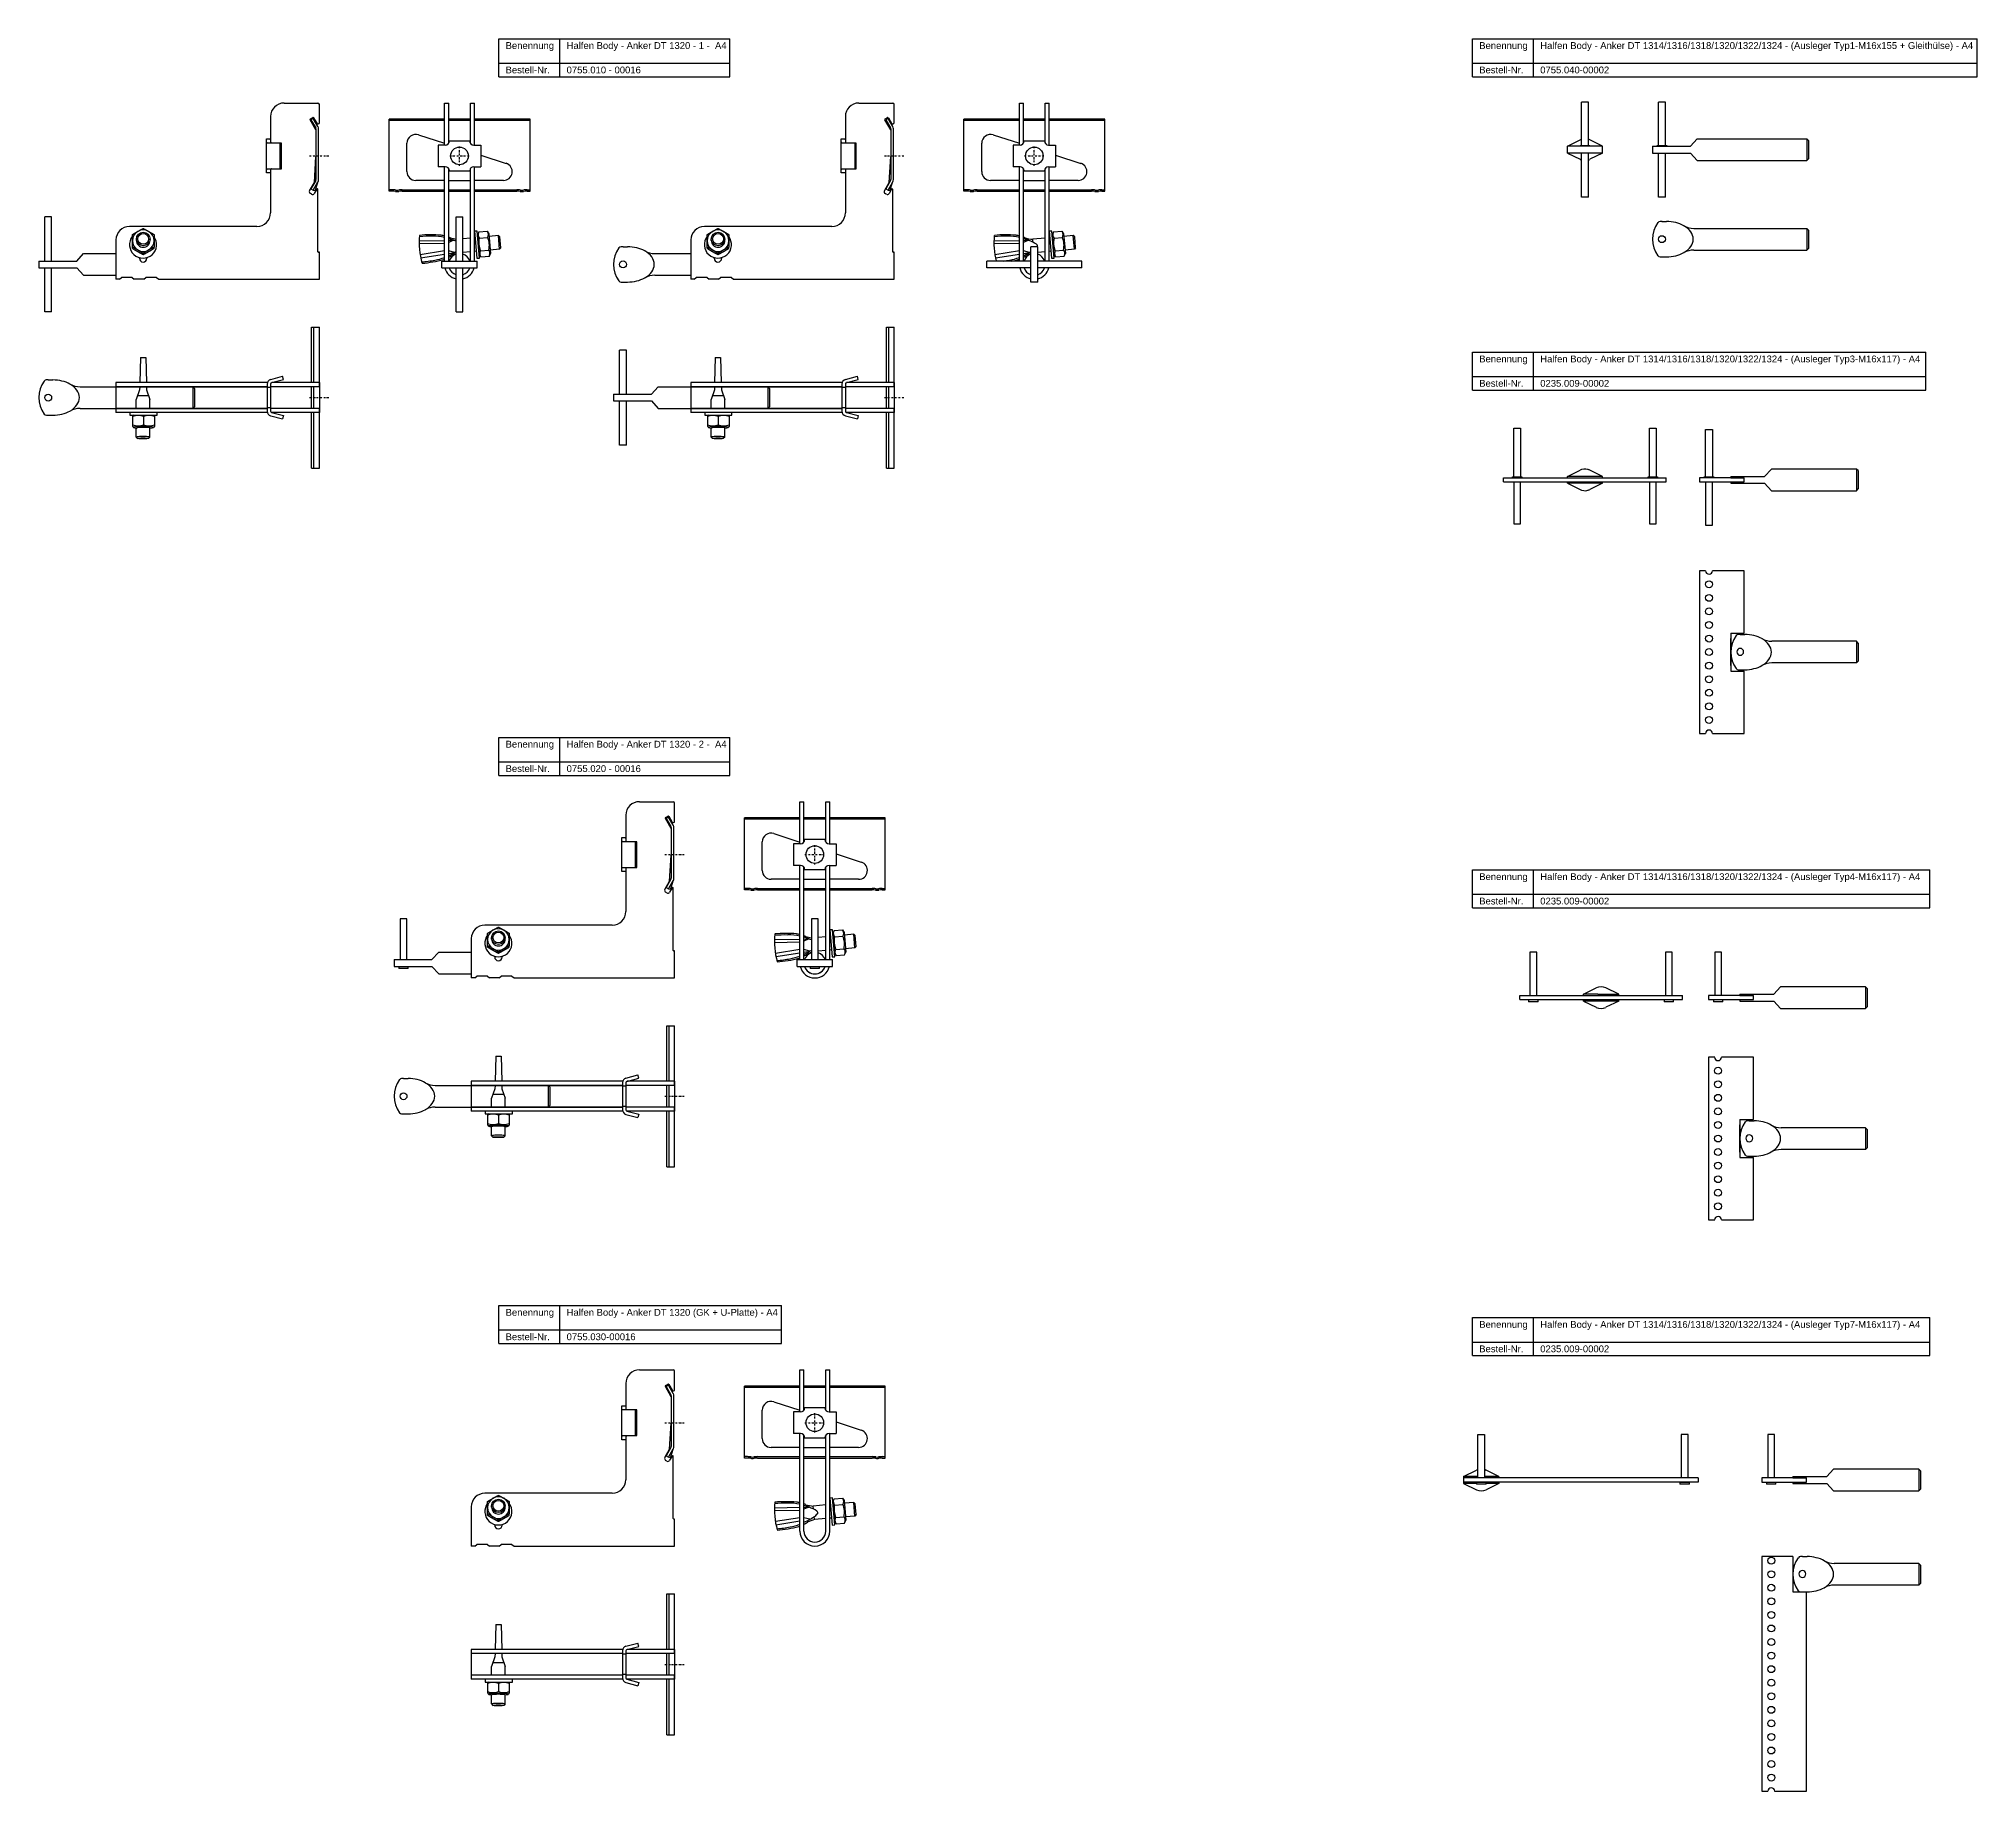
# Model space of a CAD drawing. Header units: millimetres. Extents: x 5957 to 7387, y -1122 to 170.
import ezdxf

# ---------------------------------------------------------------- set-up
doc = ezdxf.new("R2010")
doc.units = ezdxf.units.MM
doc.header["$LTSCALE"] = 10
doc.linetypes.add('STRICHPUNKT2', pattern=[0.5, 0.25, -0.125, 0, -0.125])
doc.layers.add('HALFEN', color=2, linetype='Continuous')
doc.styles.add('ARIAL50', font='ARIAL.TTF', dxfattribs={"height": 5})

msp = doc.modelspace()

# ---------------------------------------------------------------- texts
at = {"layer": 'HALFEN', "style": 'ARIAL50'}
for s, p in [('Benennung', (6301.8, 162.8)), ('Halfen Body - Anker DT 1320 - 1 -  A4', (6346.8, 162.8)), ('Benennung', (7020, 162.8)), ('Halfen Body - Anker DT 1314/1316/1318/1320/1322/1324 - (Ausleger Typ1-M16x155 + Gleithülse) - A4', (7065, 162.8)), ('Bestell-Nr.', (6301.8, 144.8)), ('0755.010 - 00016', (6346.8, 144.8)), ('Bestell-Nr.', (7020, 144.8)), ('0755.040-00002', (7065, 144.8)), ('Benennung', (7020, -68.3)), ('Halfen Body - Anker DT 1314/1316/1318/1320/1322/1324 - (Ausleger Typ3-M16x117) - A4', (7065, -68.3)), ('Bestell-Nr.', (7020, -86.3)), ('0235.009-00002', (7065, -86.3)), ('Benennung', (6301.8, -352.4)), ('Halfen Body - Anker DT 1320 - 2 -  A4', (6346.8, -352.4)), ('Bestell-Nr.', (6301.8, -370.4)), ('0755.020 - 00016', (6346.8, -370.4)), ('Benennung', (7020, -450.1)), ('Halfen Body - Anker DT 1314/1316/1318/1320/1322/1324 - (Ausleger Typ4-M16x117) - A4', (7065, -450.1)), ('Bestell-Nr.', (7020, -468.1)), ('0235.009-00002', (7065, -468.1)), ('Benennung', (6301.8, -771.4)), ('Halfen Body - Anker DT 1320 (GK + U-Platte) - A4', (6346.8, -771.4)), ('Bestell-Nr.', (6301.8, -789.4)), ('0755.030-00016', (6346.8, -789.4)), ('Benennung', (7020, -780.3)), ('Halfen Body - Anker DT 1314/1316/1318/1320/1322/1324 - (Ausleger Typ7-M16x117) - A4', (7065, -780.3)), ('Bestell-Nr.', (7020, -798.3)), ('0235.009-00002', (7065, -798.3))]:
    msp.add_text(s, height=5, dxfattribs=at).set_placement(p)

# ---------------------------------------------------------------- linework, layer by layer
at = {"layer": 'HALFEN'}
for p, q in [((6296.8, 170.3), (6467.1, 170.3)), ((6296.8, 142.3), (6296.8, 170.3)), ((6341.8, 142.3), (6341.8, 170.3)), ((6467.1, 142.3), (6467.1, 170.3)), ((7015, 170.3), (7387.3, 170.3)), ((7015, 142.3), (7015, 170.3)), ((7060, 142.3), (7060, 170.3)), ((7387.3, 142.3), (7387.3, 170.3)), ((6296.8, 152.3), (6467.1, 152.3)), ((7015, 152.3), (7387.3, 152.3)), ((6296.8, 142.3), (6467.1, 142.3)), ((7015, 142.3), (7387.3, 142.3)), ((6256.8, 91.9), (6256.8, 122.9)), ((6256.8, 122.9), (6259.8, 122.9)), ((6259.8, 93.2), (6259.8, 122.9)), ((6275.8, 93.2), (6275.8, 122.9)), ((6275.8, 122.9), (6278.8, 122.9)), ((6278.8, 91.9), (6278.8, 122.9)), ((6680.8, 91.9), (6680.8, 122.9)), ((6680.8, 122.9), (6683.8, 122.9)), ((6683.8, 93.2), (6683.8, 122.9)), ((6699.8, 93.2), (6699.8, 122.9)), ((6699.8, 122.9), (6702.8, 122.9)), ((6702.8, 91.9), (6702.8, 122.9)), ((7095.5, 91.7), (7095.5, 123.5)), ((7100.5, 123.5), (7095.5, 123.5)), ((7100.5, 91.7), (7100.5, 123.5)), ((7152.3, 91.7), (7152.3, 123.5)), ((7157.3, 123.5), (7152.3, 123.5)), ((7157.3, 91.7), (7157.3, 123.5)), ((6215.8, 57.9), (6215.8, 110.9)), ((6256.8, 110.9), (6215.8, 110.9)), ((6256.8, 109.9), (6215.8, 109.9)), ((6275.8, 110.9), (6259.8, 110.9)), ((6275.8, 109.9), (6259.8, 109.9)), ((6319.8, 110.9), (6278.8, 110.9)), ((6319.8, 109.9), (6278.8, 109.9)), ((6319.8, 57.9), (6319.8, 110.9)), ((6639.8, 57.9), (6639.8, 110.9)), ((6680.8, 110.9), (6639.8, 110.9)), ((6680.8, 109.9), (6639.8, 109.9)), ((6699.8, 110.9), (6683.8, 110.9)), ((6699.8, 109.9), (6683.8, 109.9)), ((6743.8, 110.9), (6702.8, 110.9)), ((6743.8, 109.9), (6702.8, 109.9)), ((6743.8, 57.9), (6743.8, 110.9)), ((6229, 72.3), (6229, 93.3)), ((6237.5, 99.4), (6256.8, 93.2)), ((6252.1, 91.9), (6252.1, 75.9)), ((6257.3, 91.9), (6252.1, 91.9)), ((6275.3, 94.9), (6260.3, 94.9)), ((6278.3, 91.9), (6283.6, 91.9)), ((6283.6, 91.9), (6283.5, 75.9)), ((6653, 72.3), (6653, 93.3)), ((6661.5, 99.4), (6680.8, 93.2)), ((6676.1, 91.9), (6676.1, 75.9)), ((6681.3, 91.9), (6676.1, 91.9)), ((6699.3, 94.9), (6684.3, 94.9)), ((6702.3, 91.9), (6707.5, 91.9)), ((6707.5, 91.9), (6707.5, 75.9)), ((7085, 91), (7094.5, 95.7)), ((7085, 86), (7085, 91)), ((7111, 91), (7085, 91)), ((7111, 86), (7085, 86)), ((7085, 86), (7094.5, 81.4)), ((7094.5, 91), (7094.5, 91.7)), ((7094.5, 91.7), (7101.5, 91.7)), ((7095.5, 53.5), (7095.5, 86)), ((7100.5, 53.5), (7100.5, 86)), ((7101.5, 91.7), (7101.5, 91)), ((7111, 91), (7101.6, 95.7)), ((7111, 86), (7101.6, 81.4)), ((7111, 86), (7111, 91)), ((7147.8, 91), (7175.8, 91)), ((7147.8, 91), (7147.8, 86)), ((7147.8, 86), (7175.8, 86)), ((7151.3, 91), (7151.3, 91.7)), ((7151.3, 91.7), (7158.3, 91.7)), ((7152.3, 53.5), (7152.3, 86)), ((7157.3, 53.5), (7157.3, 86)), ((7158.3, 91.7), (7158.3, 91)), ((7175.8, 91), (7180.8, 96.5)), ((7175.8, 86), (7180.8, 80.5)), ((7180.8, 96.5), (7261.6, 96.5)), ((7261.6, 96.5), (7261.6, 80.5)), ((7262.8, 95.3), (7261.6, 96.5)), ((7262.8, 95.3), (7262.8, 81.8)), ((6257.3, 75.9), (6252.1, 75.9)), ((6256.8, 6.4), (6256.8, 75.9)), ((6259.8, 6.4), (6259.8, 74.5)), ((6260.3, 72.9), (6275.3, 72.9)), ((6275.8, 6.4), (6275.8, 74.6)), ((6278.3, 75.9), (6283.5, 75.9)), ((6278.8, 6.4), (6278.8, 75.9)), ((6283.5, 84.5), (6302.2, 78.4)), ((6681.3, 75.9), (6676.1, 75.9)), ((6680.8, 6.4), (6680.8, 75.9)), ((6683.8, 6.4), (6683.8, 74.5)), ((6684.3, 72.9), (6699.3, 72.9)), ((6699.8, 6.4), (6699.8, 74.6)), ((6702.3, 75.9), (6707.5, 75.9)), ((6702.8, 6.4), (6702.8, 75.9)), ((6707.5, 84.5), (6726.1, 78.4)), ((7180.8, 80.5), (7261.6, 80.5)), ((7261.6, 80.5), (7262.8, 81.8)), ((6218.1, 58.9), (6215.8, 58.9)), ((6218.1, 57.9), (6215.8, 57.9)), ((6225.6, 58.9), (6256.8, 58.9)), ((6225.6, 57.9), (6256.8, 57.9)), ((6256.8, 65.8), (6235.5, 65.8)), ((6259.8, 65.8), (6275.8, 65.8)), ((6259.8, 58.9), (6275.8, 58.9)), ((6259.8, 57.9), (6275.8, 57.9)), ((6300.2, 65.8), (6278.8, 65.8)), ((6278.8, 58.9), (6310.1, 58.9)), ((6278.8, 57.9), (6310.1, 57.9)), ((6317.6, 58.9), (6319.8, 58.9)), ((6317.6, 57.9), (6319.8, 57.9)), ((6642.1, 58.9), (6639.8, 58.9)), ((6642.1, 57.9), (6639.8, 57.9)), ((6649.6, 58.9), (6680.8, 58.9)), ((6649.6, 57.9), (6680.8, 57.9)), ((6680.8, 65.8), (6659.5, 65.8)), ((6683.8, 65.8), (6699.8, 65.8)), ((6683.8, 58.9), (6699.8, 58.9)), ((6683.8, 57.9), (6699.8, 57.9)), ((6724.1, 65.8), (6702.8, 65.8)), ((6702.8, 58.9), (6734.1, 58.9)), ((6702.8, 57.9), (6734.1, 57.9)), ((6741.6, 58.9), (6743.8, 58.9)), ((6741.6, 57.9), (6743.8, 57.9)), ((7100.5, 53.5), (7095.5, 53.5)), ((7157.3, 53.5), (7152.3, 53.5)), ((5961.9, 6.4), (5961.9, 38.9)), ((5966.9, 38.9), (5961.9, 38.9)), ((5966.9, 6.4), (5966.9, 38.9)), ((6265.3, 6.4), (6265.3, 38.9)), ((6265.3, 38.9), (6270.3, 38.9)), ((6270.3, 6.4), (6270.3, 38.9)), ((7154.8, 35.5), (7158.2, 35.5)), ((7178.3, 30.5), (7261.6, 30.5)), ((7261.6, 30.5), (7261.6, 14.5)), ((7262.8, 29.2), (7261.6, 30.5)), ((7262.8, 29.2), (7262.8, 15.7)), ((6029.5, 21.6), (6029.5, 22.6)), ((6039.5, 21.6), (6039.5, 22.6)), ((6238, 21.3), (6256.8, 21.6)), ((6256.8, 19.2), (6238, 19)), ((6259.8, 21.7), (6263.4, 21.7)), ((6263.4, 21.7), (6259.8, 20.1)), ((6275.8, 23.3), (6270.3, 22.8)), ((6280.8, 28.5), (6278.8, 28.3)), ((6278.8, 28.3), (6280.6, 8.4)), ((6279.2, 23.6), (6278.8, 23.5)), ((6282.6, 8.6), (6280.8, 28.5)), ((6282, 27.8), (6281.1, 25.8)), ((6281.1, 25.8), (6282.3, 11.2)), ((6282, 27.8), (6288.1, 28.4)), ((6282.4, 23.2), (6288.5, 23.8)), ((6283.2, 14), (6289.4, 14.5)), ((6288.1, 28.4), (6289.4, 26.5)), ((6289.4, 26.5), (6290.7, 12)), ((6296.5, 25.1), (6289.6, 24.5)), ((6297.4, 15.1), (6290.5, 14.5)), ((6297.6, 24.2), (6296.5, 25.1)), ((6297.4, 15.1), (6296.5, 25.1)), ((6298.3, 16.2), (6297.4, 15.1)), ((6298.3, 16.2), (6297.6, 24.2)), ((6388.4, 16.9), (6391.8, 16.9)), ((6453.4, 21.6), (6453.4, 22.6)), ((6463.5, 21.6), (6463.5, 22.6)), ((6662, 21.3), (6680.8, 21.6)), ((6680.8, 19.2), (6662, 19)), ((6683.8, 21.7), (6687.4, 21.7)), ((6687.4, 21.7), (6683.8, 20.1)), ((6687.4, 21.7), (6683.8, 20.1)), ((6689.3, -9.1), (6689.3, 16.9)), ((6694.3, 16.9), (6689.3, 16.9)), ((6699.8, 23.3), (6690.6, 22.5)), ((6690.8, 20.3), (6690.6, 22.5)), ((6694.3, -9.1), (6694.3, 16.9)), ((6704.8, 28.5), (6702.8, 28.3)), ((6702.8, 28.3), (6704.6, 8.4)), ((6703.2, 23.6), (6702.8, 23.5)), ((6706.5, 8.6), (6704.8, 28.5)), ((6706, 27.8), (6705, 25.8)), ((6705, 25.8), (6706.3, 11.2)), ((6706, 27.8), (6712.1, 28.4)), ((6706.4, 23.2), (6712.5, 23.8)), ((6707.2, 14), (6713.3, 14.5)), ((6712.1, 28.4), (6713.4, 26.5)), ((6713.4, 26.5), (6714.7, 12)), ((6720.5, 25.1), (6713.6, 24.5)), ((6721.4, 15.1), (6714.5, 14.5)), ((6721.6, 24.2), (6720.5, 25.1)), ((6721.4, 15.1), (6720.5, 25.1)), ((6722.3, 16.2), (6721.4, 15.1)), ((6722.3, 16.2), (6721.6, 24.2)), ((7178.3, 14.5), (7261.6, 14.5)), ((7261.6, 14.5), (7262.8, 15.7)), ((5957.4, 6.4), (5985.4, 6.4)), ((5957.4, 6.4), (5957.4, 1.4)), ((5957.4, 1.4), (5985.4, 1.4)), ((5961.9, -31.1), (5961.9, 1.4)), ((5966.9, -31.1), (5966.9, 1.4)), ((5985.4, 6.4), (5990.4, 11.9)), ((5985.4, 1.4), (5990.4, -4.1)), ((5990.4, 11.9), (6014.4, 11.9)), ((6256.8, 14), (6238.7, 11)), ((6239.1, 8.7), (6256.8, 11.5)), ((6254.8, 6.4), (6280.8, 6.4)), ((6254.8, 1.4), (6254.8, 6.4)), ((6254.8, 1.4), (6280.8, 1.4)), ((6264.2, 12.7), (6259.8, 13.8)), ((6259.8, 12), (6264.2, 12.7)), ((6265.3, -31.1), (6265.3, 1.4)), ((6275.8, 13.2), (6270.3, 12.8)), ((6270.3, -31.1), (6270.3, 1.4)), ((6280.1, 13.6), (6278.8, 13.5)), ((6280.6, 8.4), (6282.6, 8.6)), ((6280.8, 1.4), (6280.8, 6.4)), ((6283.6, 9.4), (6282.3, 11.2)), ((6283.6, 9.4), (6289.8, 9.9)), ((6289.8, 9.9), (6290.7, 12)), ((6411.8, 11.9), (6438.4, 11.9)), ((6689.3, 6.4), (6656.8, 6.4)), ((6656.8, 1.4), (6656.8, 6.4)), ((6689.3, 1.4), (6656.8, 1.4)), ((6680.8, 14), (6662.7, 11)), ((6663.1, 8.7), (6680.8, 11.5)), ((6688.2, 12.7), (6683.8, 13.8)), ((6688.2, 12.7), (6683.8, 13.8)), ((6683.8, 12), (6688.2, 12.7)), ((6699.8, 13.2), (6694.3, 12.8)), ((6726.8, 6.4), (6694.3, 6.4)), ((6726.8, 1.4), (6694.3, 1.4)), ((6704.1, 13.6), (6702.8, 13.5)), ((6704.6, 8.4), (6706.5, 8.6)), ((6707.6, 9.4), (6706.3, 11.2)), ((6707.6, 9.4), (6713.7, 9.9)), ((6713.7, 9.9), (6714.7, 12)), ((6726.8, 1.4), (6726.8, 6.4)), ((7153.5, 9.5), (7158.2, 9.5)), ((5990.4, -4.1), (6014.4, -4.1)), ((6016.9, -7.1), (6014.4, -7.1)), ((6016.9, -7.1), (6014.4, -7.1)), ((6016.9, -7.1), (6018.4, -5.8)), ((6026.4, -5.8), (6018.4, -5.8)), ((6026.4, -5.8), (6027.9, -7.1)), ((6034.9, -7.1), (6027.9, -7.1)), ((6034.9, -7.1), (6036.4, -5.8)), ((6044.4, -5.8), (6036.4, -5.8)), ((6044.4, -5.8), (6045.9, -7.1)), ((6387, -9.1), (6391.8, -9.1)), ((6411.8, -4.1), (6438.4, -4.1)), ((6440.9, -7.1), (6438.4, -7.1)), ((6440.9, -7.1), (6438.4, -7.1)), ((6440.9, -7.1), (6442.4, -5.8)), ((6450.4, -5.8), (6442.4, -5.8)), ((6450.4, -5.8), (6451.9, -7.1)), ((6458.9, -7.1), (6451.9, -7.1)), ((6458.9, -7.1), (6460.4, -5.8)), ((6468.4, -5.8), (6460.4, -5.8)), ((6468.4, -5.8), (6469.9, -7.1)), ((6694.3, -9.1), (6689.3, -9.1)), ((5966.9, -31.1), (5961.9, -31.1)), ((6158.7, -83.3), (6158.7, -42.3)), ((6158.7, -42.3), (6164.4, -42.3)), ((6160.4, -83.3), (6160.4, -42.3)), ((6164.4, -86.3), (6164.4, -42.3)), ((6265.3, -31.1), (6270.3, -31.1)), ((6582.7, -83.3), (6582.7, -42.3)), ((6582.7, -42.3), (6588.4, -42.3)), ((6584.4, -83.3), (6584.4, -42.3)), ((6588.4, -86.3), (6588.4, -42.3)), ((6032.4, -64.8), (6032, -83.3)), ((6032.4, -64.8), (6036.4, -64.8)), ((6036.5, -64.8), (6036.9, -83.3)), ((6385.9, -91.8), (6385.9, -59.3)), ((6390.9, -59.3), (6385.9, -59.3)), ((6390.9, -91.8), (6390.9, -59.3)), ((6456.4, -64.8), (6455.9, -83.3)), ((6456.4, -64.8), (6460.4, -64.8)), ((6460.4, -64.8), (6460.9, -83.3)), ((7015, -60.8), (7349.5, -60.8)), ((7015, -88.8), (7015, -60.8)), ((7060, -88.8), (7060, -60.8)), ((7349.5, -88.8), (7349.5, -60.8)), ((5964.4, -81.3), (5967.8, -81.3)), ((6126.1, -83.3), (6014.4, -83.3)), ((6014.4, -83.3), (6014.4, -105.3)), ((6125.9, -84.3), (6125.9, -104.3)), ((6128.4, -84.3), (6128.4, -104.3)), ((6128.5, -80.9), (6137.3, -78.6)), ((6129.2, -83.3), (6137.9, -81)), ((6164.4, -83.3), (6129.4, -83.3)), ((6137.9, -81), (6137.3, -78.6)), ((6164.4, -83.3), (6164.4, -105.3)), ((6550.1, -83.3), (6438.4, -83.3)), ((6438.4, -83.3), (6438.4, -105.3)), ((6549.9, -84.3), (6549.9, -104.3)), ((6552.4, -84.3), (6552.4, -104.3)), ((6552.5, -80.9), (6561.3, -78.6)), ((6553.2, -83.3), (6561.9, -81)), ((6588.4, -83.3), (6553.3, -83.3)), ((6561.9, -81), (6561.3, -78.6)), ((6588.4, -83.3), (6588.4, -105.3)), ((7015, -78.8), (7349.5, -78.8)), ((5987.9, -86.3), (6125.9, -86.3)), ((6125.9, -86.3), (6014.4, -86.3)), ((6031.8, -88.7), (6029.4, -95.8)), ((6029.4, -102.3), (6029.4, -95.8)), ((6030.5, -92.8), (6038.4, -92.8)), ((6031.9, -86.3), (6031.8, -88.7)), ((6037, -86.3), (6037, -88.7)), ((6037, -88.7), (6039.4, -95.8)), ((6039.4, -102.3), (6039.4, -95.8)), ((6071.2, -86.3), (6071.2, -102.3)), ((6072.4, -87.5), (6071.2, -86.3)), ((6072.4, -87.5), (6072.4, -101.1)), ((6128.4, -86.8), (6125.9, -86.8)), ((6164.4, -86.3), (6128.4, -86.3)), ((6128.4, -86.3), (6128.4, -88.3)), ((6128.4, -88.3), (6128.4, -100.3)), ((6158.7, -102.3), (6158.7, -86.3)), ((6160.4, -102.3), (6160.4, -86.3)), ((6164.4, -86.3), (6164.4, -102.3)), ((6381.4, -91.8), (6409.4, -91.8)), ((6381.4, -91.8), (6381.4, -96.8)), ((6381.4, -96.8), (6409.4, -96.8)), ((6385.9, -129.3), (6385.9, -96.8)), ((6390.9, -129.3), (6390.9, -96.8)), ((6409.4, -91.8), (6414.4, -86.3)), ((6409.4, -96.8), (6414.4, -102.3)), ((6414.4, -86.3), (6438.4, -86.3)), ((6549.9, -86.3), (6438.4, -86.3)), ((6438.4, -86.3), (6549.9, -86.3)), ((6455.8, -88.7), (6453.4, -95.8)), ((6453.4, -102.3), (6453.4, -95.8)), ((6454.4, -92.8), (6462.4, -92.8)), ((6455.9, -86.3), (6455.8, -88.7)), ((6461, -86.3), (6461, -88.7)), ((6461, -88.7), (6463.4, -95.8)), ((6463.4, -102.3), (6463.4, -95.8)), ((6495.2, -86.3), (6495.2, -102.3)), ((6496.4, -87.5), (6495.2, -86.3)), ((6496.4, -87.5), (6496.4, -101.1)), ((6552.4, -86.8), (6549.9, -86.8)), ((6588.4, -86.3), (6552.4, -86.3)), ((6552.4, -86.3), (6552.4, -88.3)), ((6552.4, -88.3), (6552.4, -100.3)), ((6582.7, -102.3), (6582.7, -86.3)), ((6584.4, -102.3), (6584.4, -86.3)), ((6588.4, -86.3), (6588.4, -102.3)), ((7015, -88.8), (7349.5, -88.8)), ((5963.1, -107.3), (5967.8, -107.3)), ((5987.9, -102.3), (6125.9, -102.3)), ((6125.9, -102.3), (6014.4, -102.3)), ((6126.1, -105.3), (6014.4, -105.3)), ((6044.7, -105.3), (6024.7, -105.3)), ((6024.7, -105.3), (6024.7, -107.3)), ((6024.7, -107.3), (6044.7, -107.3)), ((6027.4, -107.3), (6026.7, -107.7)), ((6026.7, -107.7), (6026.7, -115.3)), ((6027.4, -107.3), (6042, -107.3)), ((6034.7, -108.2), (6034.7, -114.4)), ((6042, -107.3), (6042.7, -107.7)), ((6042.7, -107.7), (6042.7, -115.3)), ((6044.7, -107.3), (6044.7, -105.3)), ((6071.2, -102.3), (6072.4, -101.1)), ((6128.4, -101.8), (6125.9, -101.8)), ((6128.4, -100.3), (6128.4, -102.3)), ((6164.4, -102.3), (6128.4, -102.3)), ((6128.5, -107.7), (6137.3, -110)), ((6129.2, -105.2), (6137.9, -107.6)), ((6164.4, -105.3), (6129.4, -105.3)), ((6137.9, -107.6), (6137.3, -110)), ((6158.7, -146.3), (6158.7, -105.3)), ((6160.4, -146.3), (6160.4, -105.3)), ((6164.4, -146.3), (6164.4, -102.3)), ((6414.4, -102.3), (6438.4, -102.3)), ((6549.9, -102.3), (6438.4, -102.3)), ((6438.4, -102.3), (6549.9, -102.3)), ((6550.1, -105.3), (6438.4, -105.3)), ((6468.7, -105.3), (6448.7, -105.3)), ((6448.7, -105.3), (6448.7, -107.3)), ((6448.7, -107.3), (6468.7, -107.3)), ((6451.4, -107.3), (6450.7, -107.7)), ((6450.7, -107.7), (6450.7, -115.3)), ((6451.4, -107.3), (6466, -107.3)), ((6458.7, -108.2), (6458.7, -114.4)), ((6466, -107.3), (6466.7, -107.7)), ((6466.7, -107.7), (6466.7, -115.3)), ((6468.7, -107.3), (6468.7, -105.3)), ((6495.2, -102.3), (6496.4, -101.1)), ((6552.4, -101.8), (6549.9, -101.8)), ((6552.4, -100.3), (6552.4, -102.3)), ((6588.4, -102.3), (6552.4, -102.3)), ((6552.5, -107.7), (6561.3, -110)), ((6553.2, -105.2), (6561.9, -107.6)), ((6588.4, -105.3), (6553.3, -105.3)), ((6561.9, -107.6), (6561.3, -110)), ((6582.7, -146.3), (6582.7, -105.3)), ((6584.4, -146.3), (6584.4, -105.3)), ((6588.4, -146.3), (6588.4, -102.3)), ((6026.7, -115.3), (6027.4, -116.3)), ((6029.4, -123.5), (6029.4, -116.7)), ((6029.4, -123.4), (6030.4, -124.4)), ((6039.4, -123.4), (6038.4, -124.4)), ((6039.4, -123.4), (6039.4, -116.6)), ((6042.7, -115.3), (6042, -116.3)), ((6450.7, -115.3), (6451.4, -116.3)), ((6453.4, -123.5), (6453.4, -116.7)), ((6453.4, -123.4), (6454.4, -124.4)), ((6463.4, -123.4), (6462.4, -124.4)), ((6463.4, -123.4), (6463.4, -116.6)), ((6466.7, -115.3), (6466, -116.3)), ((7045.5, -152.8), (7045.5, -116.8)), ((7045.5, -116.8), (7050.5, -116.8)), ((7050.5, -116.8), (7050.5, -152.8)), ((7145.5, -152.8), (7145.5, -116.8)), ((7145.5, -116.8), (7150.5, -116.8)), ((7150.5, -116.8), (7150.5, -152.8)), ((7187, -152.8), (7187, -117.8)), ((7187, -117.8), (7192, -117.8)), ((7192, -117.8), (7192, -152.8)), ((6390.9, -129.3), (6385.9, -129.3)), ((6158.7, -146.3), (6164.4, -146.3)), ((6582.7, -146.3), (6588.4, -146.3)), ((7038, -156.5), (7038, -153.5)), ((7038, -153.5), (7158, -153.5)), ((7038, -156.5), (7158, -156.5)), ((7044.5, -153.5), (7044.5, -152.8)), ((7044.5, -152.8), (7051.5, -152.8)), ((7045.5, -156.5), (7045.5, -187.5)), ((7050.5, -187.5), (7050.5, -156.5)), ((7051.5, -152.8), (7051.5, -153.5)), ((7085, -152.5), (7094.4, -147.8)), ((7111, -152.5), (7085, -152.5)), ((7085, -153.5), (7085, -152.5)), ((7085, -157.5), (7085, -156.5)), ((7111, -152.5), (7101.5, -147.8)), ((7111, -153.5), (7111, -152.5)), ((7111, -157.5), (7111, -156.5)), ((7144.5, -153.5), (7144.5, -152.8)), ((7144.5, -152.8), (7151.5, -152.8)), ((7145.5, -156.5), (7145.5, -187.5)), ((7150.5, -187.5), (7150.5, -156.5)), ((7151.5, -152.8), (7151.5, -153.5)), ((7158, -156.5), (7158, -153.5)), ((7205.5, -153.5), (7182.5, -153.5)), ((7182.5, -153.5), (7182.5, -156.5)), ((7182.5, -156.5), (7205.5, -156.5)), ((7186, -153.5), (7186, -152.8)), ((7186, -152.8), (7193, -152.8)), ((7187, -156.5), (7187, -188.5)), ((7192, -188.5), (7192, -156.5)), ((7193, -152.8), (7193, -153.5)), ((7205.5, -152.5), (7230.5, -152.5)), ((7205.5, -152.5), (7205.5, -153.5)), ((7205.5, -153.5), (7215.5, -153.5)), ((7205.5, -156.5), (7205.5, -157.5)), ((7205.5, -156.5), (7215.5, -156.5)), ((7215.5, -156.5), (7215.5, -153.5)), ((7230.5, -152.5), (7235.5, -147)), ((7298.3, -147), (7235.5, -147)), ((7298.3, -147), (7298.3, -163)), ((7299.5, -148.2), (7298.3, -147)), ((7299.5, -148.2), (7299.5, -161.7)), ((7111, -157.5), (7085, -157.5)), ((7085, -157.5), (7094.4, -162.1)), ((7111, -157.5), (7101.5, -162.1)), ((7205.5, -157.5), (7230.5, -157.5)), ((7230.5, -157.5), (7235.5, -163)), ((7235.5, -163), (7298.3, -163)), ((7294.2, -163), (7298.3, -163)), ((7298.3, -163), (7299.5, -161.7)), ((7045.5, -187.5), (7050.5, -187.5)), ((7145.5, -187.5), (7150.5, -187.5)), ((7187, -188.5), (7192, -188.5)), ((7187, -222), (7182.5, -222)), ((7182.5, -222), (7182.5, -342)), ((7215.5, -222), (7192.1, -222)), ((7215.5, -268), (7215.5, -222)), ((7205.5, -268), (7205.5, -296)), ((7205.5, -268), (7215.5, -268)), ((7205.5, -269), (7205.5, -279.5)), ((7212.5, -269), (7215.9, -269)), ((7205.5, -292), (7205.5, -272)), ((7205.5, -284.6), (7205.5, -295)), ((7298.3, -274), (7235.9, -274)), ((7298.3, -274), (7298.3, -290)), ((7299.5, -275.3), (7298.3, -274)), ((7299.5, -275.3), (7299.5, -288.8)), ((7205.5, -296), (7215.5, -296)), ((7211.1, -295), (7215.9, -295)), ((7215.5, -342), (7215.5, -296)), ((7298.3, -290), (7235.9, -290)), ((7298.3, -290), (7299.5, -288.8)), ((7182.5, -342), (7187, -342)), ((7192.1, -342), (7215.5, -342)), ((6296.8, -344.9), (6467.1, -344.9)), ((6296.8, -372.9), (6296.8, -344.9)), ((6341.8, -372.9), (6341.8, -344.9)), ((6467.1, -372.9), (6467.1, -344.9)), ((6296.8, -362.9), (6467.1, -362.9)), ((6296.8, -372.9), (6467.1, -372.9)), ((6518.9, -423.3), (6518.9, -392.3)), ((6518.9, -392.3), (6521.9, -392.3)), ((6521.9, -422), (6521.9, -392.3)), ((6537.9, -422), (6537.9, -392.3)), ((6537.9, -392.3), (6540.9, -392.3)), ((6540.9, -423.3), (6540.9, -392.3)), ((6477.9, -457.3), (6477.9, -404.3)), ((6518.9, -404.3), (6477.9, -404.3)), ((6518.9, -405.3), (6477.9, -405.3)), ((6537.9, -404.3), (6521.9, -404.3)), ((6537.9, -405.3), (6521.9, -405.3)), ((6581.9, -404.3), (6540.9, -404.3)), ((6581.9, -405.3), (6540.9, -405.3)), ((6581.9, -457.3), (6581.9, -404.3)), ((6491.1, -443), (6491.1, -422)), ((6499.6, -415.8), (6518.9, -422.1)), ((6514.2, -423.3), (6514.2, -439.3)), ((6519.4, -423.3), (6514.2, -423.3)), ((6537.4, -420.3), (6522.4, -420.3)), ((6540.4, -423.3), (6545.6, -423.3)), ((6545.6, -423.3), (6545.6, -439.3)), ((6519.4, -439.3), (6514.2, -439.3)), ((6518.9, -508.8), (6518.9, -439.3)), ((6521.9, -508.8), (6521.9, -440.7)), ((6522.4, -442.3), (6537.4, -442.3)), ((6537.9, -508.8), (6537.9, -440.7)), ((6540.4, -439.3), (6545.6, -439.3)), ((6540.9, -508.8), (6540.9, -439.3)), ((6545.6, -430.7), (6564.2, -436.8)), ((7015, -442.6), (7352.3, -442.6)), ((7015, -470.6), (7015, -442.6)), ((7060, -470.6), (7060, -442.6)), ((7352.3, -470.6), (7352.3, -442.6)), ((6480.2, -456.3), (6477.9, -456.3)), ((6480.2, -457.3), (6477.9, -457.3)), ((6487.6, -456.3), (6518.9, -456.3)), ((6487.6, -457.3), (6518.9, -457.3)), ((6518.9, -449.5), (6497.6, -449.5)), ((6521.9, -449.5), (6537.9, -449.5)), ((6521.9, -456.3), (6537.9, -456.3)), ((6521.9, -457.3), (6537.9, -457.3)), ((6562.2, -449.5), (6540.9, -449.5)), ((6540.9, -456.3), (6572.2, -456.3)), ((6540.9, -457.3), (6572.2, -457.3)), ((6579.6, -456.3), (6581.9, -456.3)), ((6579.6, -457.3), (6581.9, -457.3)), ((7015, -460.6), (7352.3, -460.6)), ((7015, -470.6), (7352.3, -470.6)), ((6224, -478.8), (6224, -508.8)), ((6229, -478.8), (6224, -478.8)), ((6229, -508.8), (6229, -478.8)), ((6527.4, -478.8), (6527.4, -508.8)), ((6532.4, -478.8), (6527.4, -478.8)), ((6532.4, -508.8), (6532.4, -478.8)), ((6291.5, -493.6), (6291.5, -492.6)), ((6301.5, -493.6), (6301.5, -492.6)), ((6500.1, -494), (6518.9, -493.6)), ((6518.9, -496), (6500.1, -496.3)), ((6521.9, -493.6), (6525.5, -493.5)), ((6525.5, -493.5), (6521.9, -495.1)), ((6537.9, -491.9), (6532.4, -492.4)), ((6542.9, -486.7), (6540.9, -486.9)), ((6540.9, -486.9), (6542.6, -506.8)), ((6541.3, -491.6), (6540.9, -491.7)), ((6544.6, -506.7), (6542.9, -486.7)), ((6544.1, -487.4), (6543.1, -489.4)), ((6543.1, -489.4), (6544.4, -504)), ((6544.1, -487.4), (6550.2, -486.9)), ((6544.5, -492), (6550.6, -491.5)), ((6550.2, -486.9), (6551.5, -488.7)), ((6551.5, -488.7), (6552.8, -503.2)), ((6558.6, -490.1), (6551.7, -490.7)), ((6559.5, -500.1), (6552.5, -500.7)), ((6559.7, -491), (6558.6, -490.1)), ((6559.5, -500.1), (6558.6, -490.1)), ((6560.4, -499), (6559.5, -500.1)), ((6560.4, -499), (6559.7, -491)), ((6219.5, -508.8), (6247.5, -508.8)), ((6219.5, -508.8), (6219.5, -513.8)), ((6219.5, -513.8), (6247.5, -513.8)), ((6223, -513.8), (6223, -515.3)), ((6230, -515.3), (6230, -513.8)), ((6247.5, -508.8), (6252.5, -503.3)), ((6247.5, -513.8), (6252.5, -519.3)), ((6252.5, -503.3), (6276.5, -503.3)), ((6518.9, -501.3), (6500.8, -504.2)), ((6501.2, -506.5), (6518.9, -503.7)), ((6516.9, -508.8), (6542.9, -508.8)), ((6516.9, -513.8), (6516.9, -508.8)), ((6516.9, -513.8), (6542.9, -513.8)), ((6526.3, -502.5), (6521.9, -501.4)), ((6521.9, -503.2), (6526.3, -502.5)), ((6526.4, -513.8), (6526.4, -515.3)), ((6537.9, -502), (6532.4, -502.5)), ((6533.4, -515.3), (6533.4, -513.8)), ((6542.2, -501.6), (6540.9, -501.7)), ((6542.6, -506.8), (6544.6, -506.7)), ((6542.9, -513.8), (6542.9, -508.8)), ((6545.7, -505.8), (6544.4, -504)), ((6545.3, -501.2), (6551.4, -500.7)), ((6545.7, -505.8), (6551.8, -505.3)), ((6551.8, -505.3), (6552.8, -503.2)), ((7057.4, -503.3), (7057.4, -535.3)), ((7062.4, -503.3), (7057.4, -503.3)), ((7062.4, -535.3), (7062.4, -503.3)), ((7157.4, -503.3), (7157.4, -535.3)), ((7162.4, -503.3), (7157.4, -503.3)), ((7162.4, -535.3), (7162.4, -503.3)), ((7193.7, -503.3), (7193.7, -535.3)), ((7198.7, -503.3), (7193.7, -503.3)), ((7198.7, -535.3), (7198.7, -503.3)), ((6230, -515.3), (6223, -515.3)), ((6252.5, -519.3), (6276.5, -519.3)), ((6279, -522.3), (6276.5, -522.3)), ((6279, -522.3), (6276.5, -522.3)), ((6279, -522.3), (6280.5, -521)), ((6288.5, -521), (6280.5, -521)), ((6288.5, -521), (6290, -522.3)), ((6297, -522.3), (6290, -522.3)), ((6297, -522.3), (6298.5, -521)), ((6306.5, -521), (6298.5, -521)), ((6306.5, -521), (6308, -522.3)), ((6533.4, -515.3), (6526.4, -515.3)), ((7237.2, -534.3), (7242.2, -528.8)), ((7305, -528.8), (7242.2, -528.8)), ((7305, -528.8), (7305, -544.8)), ((7306.2, -530), (7305, -528.8)), ((7049.9, -538.3), (7049.9, -535.3)), ((7049.9, -535.3), (7169.9, -535.3)), ((7049.9, -538.3), (7169.9, -538.3)), ((7056.4, -538.3), (7056.4, -539.8)), ((7056.4, -538.3), (7063.4, -538.3)), ((7063.4, -539.8), (7056.4, -539.8)), ((7063.4, -539.8), (7063.4, -538.3)), ((7096.9, -534.3), (7106.3, -529.6)), ((7096.9, -535.3), (7096.9, -534.3)), ((7107.4, -534.3), (7096.9, -534.3)), ((7096.9, -539.3), (7096.9, -538.3)), ((7122.9, -539.3), (7096.9, -539.3)), ((7096.9, -539.3), (7106.3, -543.9)), ((7107.4, -534.3), (7112.4, -534.3)), ((7112.4, -534.3), (7122.9, -534.3)), ((7122.9, -534.3), (7113.4, -529.6)), ((7122.9, -539.3), (7113.4, -543.9)), ((7122.9, -535.3), (7122.9, -534.3)), ((7122.9, -539.3), (7122.9, -538.3)), ((7156.4, -538.3), (7156.4, -539.8)), ((7156.4, -538.3), (7163.4, -538.3)), ((7163.4, -539.8), (7156.4, -539.8)), ((7163.4, -539.8), (7163.4, -538.3)), ((7169.9, -538.3), (7169.9, -535.3)), ((7212.2, -535.3), (7189.2, -535.3)), ((7189.2, -535.3), (7189.2, -538.3)), ((7189.2, -538.3), (7212.2, -538.3)), ((7192.7, -538.3), (7192.7, -539.8)), ((7192.7, -538.3), (7199.7, -538.3)), ((7199.7, -539.8), (7192.7, -539.8)), ((7199.7, -539.8), (7199.7, -538.3)), ((7212.2, -534.3), (7237.2, -534.3)), ((7212.2, -534.3), (7212.2, -535.3)), ((7212.2, -535.3), (7222.2, -535.3)), ((7212.2, -538.3), (7212.2, -539.3)), ((7212.2, -538.3), (7222.2, -538.3)), ((7212.2, -539.3), (7237.2, -539.3)), ((7222.2, -538.3), (7222.2, -535.3)), ((7237.2, -539.3), (7242.2, -544.8)), ((7306.2, -530), (7306.2, -543.5)), ((6420.8, -598.5), (6420.8, -557.5)), ((6420.8, -557.5), (6426.5, -557.5)), ((6422.5, -598.5), (6422.5, -557.5)), ((6426.5, -601.5), (6426.5, -557.5)), ((7242.2, -544.8), (7305, -544.8)), ((7300.9, -544.8), (7305, -544.8)), ((7305, -544.8), (7306.2, -543.5)), ((6294.5, -580), (6294, -598.5)), ((6294.5, -580), (6298.5, -580)), ((6298.5, -580), (6299, -598.5)), ((7193.7, -580.7), (7189.2, -580.7)), ((7189.2, -580.7), (7189.2, -700.7)), ((7222.2, -580.7), (7198.8, -580.7)), ((7222.2, -626.7), (7222.2, -580.7)), ((6226.5, -596.5), (6229.9, -596.5)), ((6388.2, -598.5), (6276.5, -598.5)), ((6276.5, -598.5), (6276.5, -620.5)), ((6388, -599.5), (6388, -619.5)), ((6390.5, -599.5), (6390.5, -619.5)), ((6390.6, -596.1), (6399.4, -593.8)), ((6391.2, -598.6), (6400, -596.2)), ((6426.5, -598.5), (6391.4, -598.5)), ((6400, -596.2), (6399.4, -593.8)), ((6426.5, -598.5), (6426.5, -620.5)), ((6249.9, -601.5), (6388, -601.5)), ((6388, -601.5), (6276.5, -601.5)), ((6293.9, -604), (6291.5, -611)), ((6291.5, -617.5), (6291.5, -611)), ((6292.5, -608), (6300.5, -608)), ((6294, -601.5), (6293.9, -604)), ((6299, -601.5), (6299.1, -604)), ((6299.1, -604), (6301.5, -611)), ((6301.5, -617.5), (6301.5, -611)), ((6333.3, -601.5), (6333.3, -617.5)), ((6334.5, -602.7), (6333.3, -601.5)), ((6334.5, -602.7), (6334.5, -616.3)), ((6390.5, -602), (6388, -602)), ((6426.5, -601.5), (6390.5, -601.5)), ((6390.5, -601.5), (6390.5, -603.5)), ((6390.5, -603.5), (6390.5, -615.5)), ((6420.8, -617.5), (6420.8, -601.5)), ((6422.5, -617.5), (6422.5, -601.5)), ((6426.5, -601.5), (6426.5, -617.5)), ((6225.1, -622.5), (6229.9, -622.5)), ((6249.9, -617.5), (6388, -617.5)), ((6388, -617.5), (6276.5, -617.5)), ((6388.2, -620.5), (6276.5, -620.5)), ((6286.8, -620.5), (6286.8, -622.5)), ((6286.8, -622.5), (6306.8, -622.5)), ((6289.2, -622.5), (6288.5, -622.9)), ((6288.5, -622.9), (6288.5, -630.5)), ((6289.2, -622.5), (6303.8, -622.5)), ((6296.5, -623.5), (6296.5, -629.6)), ((6303.8, -622.5), (6304.5, -622.9)), ((6304.5, -622.9), (6304.5, -630.5)), ((6306.8, -622.5), (6306.8, -620.5)), ((6333.3, -617.5), (6334.5, -616.3)), ((6390.5, -617), (6388, -617)), ((6390.5, -615.5), (6390.5, -617.5)), ((6426.5, -617.5), (6390.5, -617.5)), ((6390.6, -622.9), (6399.4, -625.2)), ((6391.2, -620.5), (6400, -622.8)), ((6426.5, -620.5), (6391.4, -620.5)), ((6400, -622.8), (6399.4, -625.2)), ((6420.8, -661.5), (6420.8, -620.5)), ((6422.5, -661.5), (6422.5, -620.5)), ((6426.5, -661.5), (6426.5, -617.5)), ((7212.2, -626.7), (7212.2, -654.7)), ((7212.2, -626.7), (7222.2, -626.7)), ((7212.2, -627.7), (7212.2, -638.2)), ((7219.2, -627.7), (7222.7, -627.7)), ((6288.5, -630.5), (6289.2, -631.5)), ((6291.5, -638.7), (6291.5, -632)), ((6291.5, -638.7), (6292.5, -639.7)), ((6301.5, -638.7), (6300.5, -639.7)), ((6301.5, -638.7), (6301.5, -632)), ((6304.5, -630.5), (6303.8, -631.5)), ((7212.2, -650.7), (7212.2, -630.7)), ((7212.2, -643.3), (7212.2, -653.7)), ((7305, -632.7), (7242.7, -632.7)), ((7305, -632.7), (7305, -648.7)), ((7306.2, -634), (7305, -632.7)), ((7306.2, -634), (7306.2, -647.5)), ((7212.2, -654.7), (7222.2, -654.7)), ((7217.9, -653.7), (7222.7, -653.7)), ((7222.2, -700.7), (7222.2, -654.7)), ((7305, -648.7), (7242.7, -648.7)), ((7305, -648.7), (7306.2, -647.5)), ((6420.8, -661.5), (6426.5, -661.5)), ((7189.2, -700.7), (7193.7, -700.7)), ((7198.8, -700.7), (7222.2, -700.7)), ((6296.8, -763.9), (6505.4, -763.9)), ((6296.8, -791.9), (6296.8, -763.9)), ((6341.8, -791.9), (6341.8, -763.9)), ((6505.4, -791.9), (6505.4, -763.9)), ((6296.8, -781.9), (6505.4, -781.9)), ((7015, -772.8), (7352.3, -772.8)), ((7015, -800.8), (7015, -772.8)), ((7060, -800.8), (7060, -772.8)), ((7352.3, -800.8), (7352.3, -772.8)), ((6296.8, -791.9), (6505.4, -791.9)), ((7015, -790.8), (7352.3, -790.8)), ((6518.9, -842.3), (6518.9, -811.3)), ((6518.9, -811.3), (6521.9, -811.3)), ((6521.9, -841), (6521.9, -811.3)), ((6537.9, -841), (6537.9, -811.3)), ((6537.9, -811.3), (6540.9, -811.3)), ((6540.9, -842.3), (6540.9, -811.3)), ((7015, -800.8), (7352.3, -800.8)), ((6477.9, -876.3), (6477.9, -823.3)), ((6518.9, -823.3), (6477.9, -823.3)), ((6518.9, -824.3), (6477.9, -824.3)), ((6537.9, -823.3), (6521.9, -823.3)), ((6537.9, -824.3), (6521.9, -824.3)), ((6581.9, -823.3), (6540.9, -823.3)), ((6581.9, -824.3), (6540.9, -824.3)), ((6581.9, -876.3), (6581.9, -823.3)), ((6491.1, -862), (6491.1, -841)), ((6499.6, -834.8), (6518.9, -841.1)), ((6514.2, -842.3), (6514.2, -858.3)), ((6519.4, -842.3), (6514.2, -842.3)), ((6537.4, -839.3), (6522.4, -839.3)), ((6540.4, -842.3), (6545.6, -842.3)), ((6545.6, -842.3), (6545.6, -858.3)), ((6545.6, -849.7), (6564.2, -855.8)), ((6518.9, -868.5), (6497.6, -868.5)), ((6519.4, -858.3), (6514.2, -858.3)), ((6518.9, -930.3), (6518.9, -858.3)), ((6521.9, -930.3), (6521.9, -859.7)), ((6521.9, -868.5), (6537.9, -868.5)), ((6522.4, -861.3), (6537.4, -861.3)), ((6537.9, -930.3), (6537.9, -859.7)), ((6540.4, -858.3), (6545.6, -858.3)), ((6540.9, -930.3), (6540.9, -858.3)), ((6562.2, -868.5), (6540.9, -868.5)), ((7019, -891), (7019, -859)), ((7019, -859), (7024, -859)), ((7024, -859), (7024, -891)), ((7174, -859), (7169, -859)), ((7169, -859), (7169, -891)), ((7174, -891), (7174, -859)), ((7232.9, -859), (7232.9, -891)), ((7237.9, -859), (7232.9, -859)), ((7237.9, -891), (7237.9, -859)), ((6480.2, -875.3), (6477.9, -875.3)), ((6480.2, -876.3), (6477.9, -876.3)), ((6487.6, -875.3), (6518.9, -875.3)), ((6487.6, -876.3), (6518.9, -876.3)), ((6521.9, -875.3), (6537.9, -875.3)), ((6521.9, -876.3), (6537.9, -876.3)), ((6540.9, -875.3), (6572.2, -875.3)), ((6540.9, -876.3), (6572.2, -876.3)), ((6579.6, -875.3), (6581.9, -875.3)), ((6579.6, -876.3), (6581.9, -876.3)), ((7008.5, -890), (7017.9, -885.3)), ((7034.5, -890), (7025, -885.3)), ((7276.4, -890), (7281.4, -884.5)), ((7344.2, -884.5), (7281.4, -884.5)), ((7344.2, -884.5), (7344.2, -900.5)), ((7345.4, -885.7), (7344.2, -884.5)), ((7345.4, -885.7), (7345.4, -899.3)), ((7019, -890), (7008.5, -890)), ((7008.5, -890), (7008.5, -891)), ((7181.5, -891), (7008.5, -891)), ((7008.5, -891), (7008.5, -894)), ((7181.5, -894), (7008.5, -894)), ((7008.5, -894), (7008.5, -895)), ((7018, -895), (7008.5, -895)), ((7008.5, -895), (7017.9, -899.7)), ((7018, -894), (7018, -895.5)), ((7018, -894), (7025, -894)), ((7025, -895.5), (7018, -895.5)), ((7034.5, -890), (7024, -890)), ((7025, -895.5), (7025, -894)), ((7034.5, -895), (7025, -895)), ((7034.5, -895), (7025, -899.7)), ((7034.5, -890), (7034.5, -891)), ((7034.5, -894), (7034.5, -895)), ((7168, -894), (7168, -895.5)), ((7168, -894), (7175, -894)), ((7175, -895.5), (7168, -895.5)), ((7175, -895.5), (7175, -894)), ((7181.5, -891), (7181.5, -894)), ((7251.4, -891), (7228.4, -891)), ((7228.4, -891), (7228.4, -894)), ((7228.4, -894), (7251.4, -894)), ((7231.9, -894), (7231.9, -895.5)), ((7231.9, -894), (7238.9, -894)), ((7238.9, -895.5), (7231.9, -895.5)), ((7238.9, -895.5), (7238.9, -894)), ((7251.4, -890), (7276.4, -890)), ((7251.4, -890), (7251.4, -891)), ((7251.4, -891), (7261.4, -891)), ((7251.4, -894), (7251.4, -895)), ((7251.4, -894), (7261.4, -894)), ((7251.4, -895), (7276.4, -895)), ((7261.4, -894), (7261.4, -891)), ((7276.4, -895), (7281.4, -900.5)), ((7281.4, -900.5), (7344.2, -900.5)), ((7340, -900.5), (7344.2, -900.5)), ((7344.2, -900.5), (7345.4, -899.3)), ((6291.5, -912.6), (6291.5, -911.6)), ((6301.5, -912.6), (6301.5, -911.6)), ((6500.1, -913), (6518.9, -912.6)), ((6518.9, -915), (6500.1, -915.3)), ((6521.9, -912.6), (6525.5, -912.5)), ((6525.5, -912.5), (6521.9, -914.1)), ((6537.9, -910.9), (6528.7, -911.7)), ((6528.9, -913.9), (6528.7, -911.7)), ((6542.9, -905.7), (6540.9, -905.9)), ((6540.9, -905.9), (6542.6, -925.8)), ((6541.3, -910.6), (6540.9, -910.7)), ((6544.6, -925.7), (6542.9, -905.7)), ((6544.1, -906.4), (6543.1, -908.4)), ((6543.1, -908.4), (6544.4, -923)), ((6544.1, -906.4), (6550.2, -905.9)), ((6544.5, -911), (6550.6, -910.5)), ((6550.2, -905.9), (6551.5, -907.7)), ((6551.5, -907.7), (6552.8, -922.2)), ((6558.6, -909.1), (6551.7, -909.7)), ((6559.7, -910), (6558.6, -909.1)), ((6559.5, -919.1), (6558.6, -909.1)), ((6560.4, -918), (6559.7, -910)), ((6518.9, -920.3), (6500.8, -923.2)), ((6501.2, -925.5), (6518.9, -922.7)), ((6526.3, -921.5), (6521.9, -920.4)), ((6529.6, -921.7), (6529.4, -919.5)), ((6537.9, -921), (6529.6, -921.7)), ((6542.2, -920.6), (6540.9, -920.7)), ((6542.6, -925.8), (6544.6, -925.7)), ((6545.7, -924.8), (6544.4, -923)), ((6545.3, -920.2), (6551.4, -919.7)), ((6545.7, -924.8), (6551.8, -924.3)), ((6551.8, -924.3), (6552.8, -922.2)), ((6559.5, -919.1), (6552.5, -919.7)), ((6560.4, -918), (6559.5, -919.1)), ((6279, -941.3), (6276.5, -941.3)), ((6279, -941.3), (6276.5, -941.3)), ((6279, -941.3), (6280.5, -940)), ((6288.5, -940), (6280.5, -940)), ((6288.5, -940), (6290, -941.3)), ((6297, -941.3), (6290, -941.3)), ((6297, -941.3), (6298.5, -940)), ((6306.5, -940), (6298.5, -940)), ((6306.5, -940), (6308, -941.3)), ((7251.4, -949), (7228.4, -949)), ((7228.4, -949), (7228.4, -1122)), ((7251.4, -949), (7251.4, -975)), ((7258.4, -949), (7261.8, -949)), ((7344.2, -954), (7281.8, -954)), ((7344.2, -954), (7344.2, -970)), ((7345.4, -955.2), (7344.2, -954)), ((7345.4, -955.2), (7345.4, -968.8)), ((7344.2, -970), (7281.8, -970)), ((7344.2, -970), (7345.4, -968.8)), ((6420.8, -1017.5), (6420.8, -976.5)), ((6420.8, -976.5), (6426.5, -976.5)), ((6422.5, -1017.5), (6422.5, -976.5)), ((6426.5, -1020.5), (6426.5, -976.5)), ((7251.4, -975), (7261.4, -975)), ((7257, -975), (7261.8, -975)), ((7261.4, -1122), (7261.4, -975)), ((6294.5, -999), (6294, -1017.5)), ((6294.5, -999), (6298.5, -999)), ((6298.5, -999), (6299, -1017.5)), ((6390.6, -1015.1), (6399.4, -1012.8)), ((6391.2, -1017.6), (6400, -1015.2)), ((6400, -1015.2), (6399.4, -1012.8)), ((6388.2, -1017.5), (6276.5, -1017.5)), ((6276.5, -1017.5), (6276.5, -1039.5)), ((6388, -1020.5), (6276.5, -1020.5)), ((6293.9, -1023), (6291.5, -1030)), ((6292.5, -1027), (6300.5, -1027)), ((6294, -1020.5), (6293.9, -1023)), ((6299, -1020.5), (6299.1, -1023)), ((6299.1, -1023), (6301.5, -1030)), ((6388, -1018.5), (6388, -1038.5)), ((6390.5, -1021), (6388, -1021)), ((6390.5, -1018.5), (6390.5, -1038.5)), ((6426.5, -1020.5), (6390.5, -1020.5)), ((6390.5, -1020.5), (6390.5, -1022.5)), ((6390.5, -1022.5), (6390.5, -1034.5)), ((6426.5, -1017.5), (6391.4, -1017.5)), ((6420.8, -1036.5), (6420.8, -1020.5)), ((6422.5, -1036.5), (6422.5, -1020.5)), ((6426.5, -1017.5), (6426.5, -1039.5)), ((6426.5, -1020.5), (6426.5, -1036.5)), ((6388, -1036.5), (6276.5, -1036.5)), ((6388.2, -1039.5), (6276.5, -1039.5)), ((6286.8, -1039.5), (6286.8, -1041.5)), ((6286.8, -1041.5), (6306.8, -1041.5)), ((6289.2, -1041.5), (6288.5, -1041.9)), ((6288.5, -1041.9), (6288.5, -1049.5)), ((6289.2, -1041.5), (6303.8, -1041.5)), ((6291.5, -1036.5), (6291.5, -1030)), ((6296.5, -1042.5), (6296.5, -1048.6)), ((6301.5, -1036.5), (6301.5, -1030)), ((6303.8, -1041.5), (6304.5, -1041.9)), ((6304.5, -1041.9), (6304.5, -1049.5)), ((6306.8, -1041.5), (6306.8, -1039.5)), ((6390.5, -1036), (6388, -1036)), ((6390.5, -1034.5), (6390.5, -1036.5)), ((6426.5, -1036.5), (6390.5, -1036.5)), ((6390.6, -1041.9), (6399.4, -1044.2)), ((6391.2, -1039.5), (6400, -1041.8)), ((6426.5, -1039.5), (6391.4, -1039.5)), ((6400, -1041.8), (6399.4, -1044.2)), ((6420.8, -1080.5), (6420.8, -1039.5)), ((6422.5, -1080.5), (6422.5, -1039.5)), ((6426.5, -1080.5), (6426.5, -1036.5)), ((6288.5, -1049.5), (6289.2, -1050.5)), ((6291.5, -1057.7), (6291.5, -1051)), ((6291.5, -1057.7), (6292.5, -1058.7)), ((6301.5, -1057.7), (6300.5, -1058.7)), ((6301.5, -1057.7), (6301.5, -1051)), ((6304.5, -1049.5), (6303.8, -1050.5)), ((6420.8, -1080.5), (6426.5, -1080.5)), ((7228.4, -1122), (7232.8, -1122)), ((7237.9, -1122), (7261.4, -1122))]:
    msp.add_line(p, q, dxfattribs=at)
at = {"layer": 'HALFEN', "extrusion": (0, 1, 0)}
for p, q in [((6138.4, 122.9), (6163.4, 122.9)), ((6164.4, 108.5), (6164.4, 121.9)), ((6562.4, 122.9), (6587.4, 122.9)), ((6588.4, 108.5), (6588.4, 121.9)), ((6128.4, 112.9), (6128.4, 94)), ((6161.9, 103.1), (6157.6, 110.6)), ((6157.8, 111.3), (6159.5, 112.3)), ((6159.9, 111.6), (6158.2, 110.6)), ((6158.2, 110.6), (6161.7, 104.5)), ((6163.4, 105.5), (6159.9, 111.6)), ((6160.2, 112.1), (6162.6, 108)), ((6161.9, 103.8), (6161.9, 66.5)), ((6163.9, 66.5), (6163.9, 103.8)), ((6552.4, 112.9), (6552.4, 94)), ((6585.9, 103.1), (6581.6, 110.6)), ((6581.7, 111.3), (6583.5, 112.3)), ((6583.9, 111.6), (6582.2, 110.6)), ((6582.2, 110.6), (6585.7, 104.5)), ((6587.4, 105.5), (6583.9, 111.6)), ((6584.2, 112.1), (6586.5, 108)), ((6585.9, 103.8), (6585.9, 66.5)), ((6587.9, 66.5), (6587.9, 103.8)), ((6125.4, 96.4), (6128.4, 96.4)), ((6125.4, 96.3), (6125.4, 96.4)), ((6125.4, 95.1), (6125.4, 96.3)), ((6125.4, 88.1), (6125.4, 95.1)), ((6125.4, 79.7), (6125.4, 88.1)), ((6128.4, 93.4), (6126.5, 93.4)), ((6128.4, 95.8), (6128.4, 96.4)), ((6128.4, 95.8), (6128.4, 94.4)), ((6135.6, 93.4), (6128.4, 93.4)), ((6135.6, 74.4), (6135.6, 93.4)), ((6136.4, 93.4), (6135.6, 93.4)), ((6136.4, 74.4), (6136.4, 93.4)), ((6549.4, 96.4), (6552.4, 96.4)), ((6549.4, 96.3), (6549.4, 96.4)), ((6549.4, 95.1), (6549.4, 96.3)), ((6549.4, 88.1), (6549.4, 95.1)), ((6549.4, 79.7), (6549.4, 88.1)), ((6552.3, 93.4), (6550.5, 93.4)), ((6559.6, 93.4), (6552.3, 93.4)), ((6552.4, 95.8), (6552.4, 96.4)), ((6552.4, 95.8), (6552.4, 94.4)), ((6559.6, 74.4), (6559.6, 93.4)), ((6560.4, 93.4), (6559.6, 93.4)), ((6560.4, 74.4), (6560.4, 93.4)), ((6125.4, 72.7), (6125.4, 79.7)), ((6125.4, 71.5), (6125.4, 72.7)), ((6125.4, 71.4), (6125.4, 71.5)), ((6126.5, 74.4), (6128.4, 74.4)), ((6128.4, 74.4), (6135.6, 74.4)), ((6128.4, 73.8), (6128.4, 41.9)), ((6128.4, 73.4), (6128.4, 72)), ((6128.4, 72), (6128.4, 71.4)), ((6135.6, 74.4), (6136.4, 74.4)), ((6160.8, 64.4), (6161.9, 83.5)), ((6549.4, 72.7), (6549.4, 79.7)), ((6549.4, 71.5), (6549.4, 72.7)), ((6549.4, 71.4), (6549.4, 71.5)), ((6550.5, 74.4), (6552.3, 74.4)), ((6552.3, 74.4), (6559.6, 74.4)), ((6552.4, 73.8), (6552.4, 41.9)), ((6552.4, 73.4), (6552.4, 72)), ((6552.4, 72), (6552.4, 71.4)), ((6559.6, 74.4), (6560.4, 74.4)), ((6584.8, 64.4), (6585.9, 83.5)), ((6128.4, 71.4), (6125.4, 71.4)), ((6157.2, 58.2), (6160.8, 64.4)), ((6161.7, 65.8), (6158.2, 59.6)), ((6158.2, 59.6), (6159.9, 58.6)), ((6159.9, 58.6), (6163.4, 64.8)), ((6159.9, 58.6), (6159.9, 58.6)), ((6160.3, 58.5), (6159.9, 58.6)), ((6161.3, 58.1), (6160.3, 58.5)), ((6162.5, 59.3), (6160.7, 56.2)), ((6161.3, 58.1), (6163.2, 64.4)), ((6163.4, 13.2), (6163.4, 59.1)), ((6552.4, 71.4), (6549.4, 71.4)), ((6581.2, 58.2), (6584.8, 64.4)), ((6585.7, 65.8), (6582.2, 59.6)), ((6582.2, 59.6), (6583.9, 58.6)), ((6583.9, 58.6), (6587.4, 64.8)), ((6583.9, 58.6), (6583.9, 58.6)), ((6584.2, 58.5), (6583.9, 58.6)), ((6585.3, 58.1), (6584.2, 58.5)), ((6586.5, 59.3), (6584.7, 56.2)), ((6585.3, 58.1), (6587.2, 64.4)), ((6587.4, 13.2), (6587.4, 59.1)), ((6158.6, 55.6), (6157.8, 56.1)), ((6582.6, 55.6), (6581.7, 56.1)), ((6118.4, 31.9), (6024.4, 31.9)), ((6542.4, 31.9), (6448.4, 31.9)), ((6014.4, 21.9), (6014.4, 3.9)), ((6026.5, 15.8), (6026.5, 16.7)), ((6042.5, 15.8), (6042.5, 16.7)), ((6438.4, 21.9), (6438.4, 3.9)), ((6450.5, 15.8), (6450.5, 16.7)), ((6466.5, 15.8), (6466.5, 16.7)), ((6014.4, 3.9), (6014.4, -7.1)), ((6031.7, 8.4), (6031.7, 8.9)), ((6034.5, 11.2), (6034.5, 12.1)), ((6037.2, 8.9), (6037.2, 8.4)), ((6164.4, 12.9), (6163.7, 12.9)), ((6164.4, 3.9), (6164.4, 12.9)), ((6164.4, -7.1), (6164.4, 3.9)), ((6438.4, 3.9), (6438.4, -7.1)), ((6455.7, 8.4), (6455.7, 8.9)), ((6458.5, 11.2), (6458.5, 12.1)), ((6461.2, 8.9), (6461.2, 8.4)), ((6588.4, 12.9), (6587.7, 12.9)), ((6588.4, 3.9), (6588.4, 12.9)), ((6588.4, -7.1), (6588.4, 3.9)), ((6045.9, -7.1), (6164.4, -7.1)), ((6469.9, -7.1), (6588.4, -7.1)), ((6400.5, -392.3), (6425.5, -392.3)), ((6426.5, -406.8), (6426.5, -393.3)), ((6390.5, -402.3), (6390.5, -421.2)), ((6424, -412.1), (6419.7, -404.6)), ((6419.8, -403.9), (6421.6, -402.9)), ((6422, -403.6), (6420.2, -404.6)), ((6420.2, -404.6), (6423.8, -410.7)), ((6425.5, -409.7), (6422, -403.6)), ((6422.3, -403.1), (6424.6, -407.3)), ((6424, -411.4), (6424, -448.7)), ((6426, -448.7), (6426, -411.4)), ((6387.5, -418.8), (6390.5, -418.8)), ((6387.5, -418.9), (6387.5, -418.8)), ((6387.5, -420.1), (6387.5, -418.9)), ((6387.5, -427.1), (6387.5, -420.1)), ((6387.5, -435.5), (6387.5, -427.1)), ((6390.4, -421.8), (6388.6, -421.8)), ((6397.7, -421.8), (6390.4, -421.8)), ((6390.5, -419.4), (6390.5, -418.8)), ((6390.5, -419.4), (6390.5, -420.8)), ((6397.7, -440.8), (6397.7, -421.8)), ((6398.5, -421.8), (6397.7, -421.8)), ((6398.5, -440.8), (6398.5, -421.8)), ((6387.5, -442.5), (6387.5, -435.5)), ((6387.5, -443.7), (6387.5, -442.5)), ((6388.6, -440.8), (6390.4, -440.8)), ((6390.4, -440.8), (6397.7, -440.8)), ((6390.5, -441.5), (6390.5, -473.3)), ((6390.5, -441.8), (6390.5, -443.2)), ((6390.5, -443.2), (6390.5, -443.8)), ((6397.7, -440.8), (6398.5, -440.8)), ((6422.8, -450.9), (6424, -431.7)), ((6387.5, -443.8), (6387.5, -443.7)), ((6390.5, -443.8), (6387.5, -443.8)), ((6419.3, -457), (6422.8, -450.9)), ((6423.8, -449.5), (6420.2, -455.6)), ((6420.2, -455.6), (6422, -456.6)), ((6422, -456.6), (6425.5, -450.5)), ((6422, -456.6), (6422, -456.6)), ((6422.3, -456.7), (6422, -456.6)), ((6423.4, -457.1), (6422.3, -456.7)), ((6424.6, -455.9), (6422.8, -459)), ((6423.4, -457.1), (6425.3, -450.8)), ((6425.5, -502), (6425.5, -456.1)), ((6420.7, -459.6), (6419.8, -459.1)), ((6380.5, -483.3), (6286.5, -483.3)), ((6276.5, -493.3), (6276.5, -511.3)), ((6288.5, -499.5), (6288.5, -498.5)), ((6304.5, -499.5), (6304.5, -498.5)), ((6276.5, -511.3), (6276.5, -522.3)), ((6293.8, -506.8), (6293.8, -506.4)), ((6296.5, -504), (6296.5, -503.1)), ((6299.3, -506.4), (6299.3, -506.8)), ((6426.5, -502.3), (6425.8, -502.3)), ((6426.5, -511.3), (6426.5, -502.3)), ((6426.5, -522.3), (6426.5, -511.3)), ((6308, -522.3), (6426.5, -522.3)), ((6400.5, -811.3), (6425.5, -811.3)), ((6426.5, -825.8), (6426.5, -812.3)), ((6390.5, -821.3), (6390.5, -840.2)), ((6424, -831.1), (6419.7, -823.6)), ((6419.8, -822.9), (6421.6, -821.9)), ((6422, -822.6), (6420.2, -823.6)), ((6420.2, -823.6), (6423.8, -829.7)), ((6425.5, -828.7), (6422, -822.6)), ((6422.3, -822.1), (6424.6, -826.3)), ((6387.5, -837.8), (6390.5, -837.8)), ((6387.5, -837.9), (6387.5, -837.8)), ((6387.5, -839.1), (6387.5, -837.9)), ((6387.5, -846.1), (6387.5, -839.1)), ((6390.4, -840.8), (6388.6, -840.8)), ((6397.7, -840.8), (6390.4, -840.8)), ((6390.5, -838.4), (6390.5, -837.8)), ((6390.5, -838.4), (6390.5, -839.8)), ((6397.7, -859.8), (6397.7, -840.8)), ((6398.5, -840.8), (6397.7, -840.8)), ((6398.5, -859.8), (6398.5, -840.8)), ((6424, -830.5), (6424, -867.7)), ((6426, -867.7), (6426, -830.5)), ((6387.5, -854.5), (6387.5, -846.1)), ((6387.5, -861.5), (6387.5, -854.5)), ((6422.8, -869.9), (6424, -850.7)), ((6387.5, -862.7), (6387.5, -861.5)), ((6387.5, -862.8), (6387.5, -862.7)), ((6390.5, -862.8), (6387.5, -862.8)), ((6388.6, -859.8), (6390.4, -859.8)), ((6390.4, -859.8), (6397.7, -859.8)), ((6390.5, -860.5), (6390.5, -892.3)), ((6390.5, -860.8), (6390.5, -862.2)), ((6390.5, -862.2), (6390.5, -862.8)), ((6397.7, -859.8), (6398.5, -859.8)), ((6419.3, -876), (6422.8, -869.9)), ((6423.8, -868.5), (6420.2, -874.6)), ((6422, -875.6), (6425.5, -869.5)), ((6423.4, -876.1), (6425.3, -869.8)), ((6420.7, -878.6), (6419.8, -878.1)), ((6420.2, -874.6), (6422, -875.6)), ((6422, -875.6), (6422, -875.6)), ((6422.3, -875.7), (6422, -875.6)), ((6423.4, -876.1), (6422.3, -875.7)), ((6424.6, -874.9), (6422.8, -878)), ((6425.5, -921), (6425.5, -875.1)), ((6276.5, -912.3), (6276.5, -930.3)), ((6380.5, -902.3), (6286.5, -902.3)), ((6288.5, -918.5), (6288.5, -917.5)), ((6293.8, -925.8), (6293.8, -925.4)), ((6296.5, -923), (6296.5, -922.1)), ((6299.3, -925.4), (6299.3, -925.8)), ((6304.5, -918.5), (6304.5, -917.5)), ((6426.5, -921.3), (6425.8, -921.3)), ((6426.5, -930.3), (6426.5, -921.3)), ((6276.5, -930.3), (6276.5, -941.3)), ((6308, -941.3), (6426.5, -941.3)), ((6426.5, -941.3), (6426.5, -930.3))]:
    msp.add_line(p, q, dxfattribs=at)
at = {"layer": 'HALFEN', "color": 1, "linetype": 'STRICHPUNKT2', "ltscale": 0.5}
for p, q in [((6267.8, 76.6), (6267.8, 91.1)), ((6691.8, 76.6), (6691.8, 91.1)), ((6157.2, 83.9), (6171.7, 83.9)), ((6260.6, 83.9), (6275.1, 83.9)), ((6581.2, 83.9), (6595.7, 83.9)), ((6684.6, 83.9), (6699.1, 83.9)), ((6157.2, -94.3), (6171.7, -94.3)), ((6581.2, -94.3), (6595.7, -94.3)), ((6529.9, -438.6), (6529.9, -424.1)), ((6419.3, -431.3), (6433.8, -431.3)), ((6522.6, -431.3), (6537.1, -431.3)), ((6419.3, -609.5), (6433.8, -609.5)), ((6529.9, -857.6), (6529.9, -843.1)), ((6419.3, -850.3), (6433.8, -850.3)), ((6522.6, -850.3), (6537.1, -850.3)), ((6419.3, -1028.5), (6433.8, -1028.5))]:
    msp.add_line(p, q, dxfattribs=at)
at = {"layer": 'HALFEN'}
for centre, radius in [((6267.8, 83.9), 6.5), ((6691.8, 83.9), 6.5), ((7154.8, 22.5), 2.55), ((6388.4, 3.9), 2.55), ((5964.4, -94.3), 2.55), ((7189.5, -232), 2.55), ((7189.5, -242), 2.55), ((7189.5, -252), 2.55), ((7189.5, -262), 2.55), ((7189.5, -272), 2.55), ((7189.5, -282), 2.55), ((7189.5, -292), 2.55), ((7189.5, -302), 2.55), ((7189.5, -312), 2.55), ((7189.5, -322), 2.55), ((7189.5, -332), 2.55), ((6529.9, -431.3), 6.5), ((7196.2, -590.7), 2.55), ((7196.2, -600.7), 2.55), ((6226.5, -609.5), 2.55), ((7196.2, -610.7), 2.55), ((7196.2, -620.7), 2.55), ((7196.2, -630.7), 2.55), ((7196.2, -640.7), 2.55), ((7196.2, -650.7), 2.55), ((7196.2, -660.7), 2.55), ((7196.2, -670.7), 2.55), ((7196.2, -680.7), 2.55), ((7196.2, -690.7), 2.55), ((6529.9, -850.3), 6.5), ((7235.4, -952), 2.55), ((7235.4, -962), 2.55), ((7235.4, -972), 2.55), ((7235.4, -982), 2.55), ((7235.4, -992), 2.55), ((7235.4, -1002), 2.55), ((7235.4, -1012), 2.55), ((7235.4, -1022), 2.55), ((7235.4, -1032), 2.55), ((7235.4, -1042), 2.55), ((7235.4, -1052), 2.55), ((7235.4, -1062), 2.55), ((7235.4, -1072), 2.55), ((7235.4, -1082), 2.55), ((7235.4, -1092), 2.55), ((7235.4, -1102), 2.55), ((7235.4, -1112), 2.55)]:
    msp.add_circle(centre, radius, dxfattribs=at)
for centre, radius, start, end in [((6138.4, 112.9), 10, 90, 180), ((6163.4, 121.9), 1, 0, 90), ((6562.4, 112.9), 10, 90, 180), ((6587.4, 121.9), 1, 0, 90), ((6158, 110.8), 0.5, 120, 210), ((6159.8, 111.8), 0.5, 30, 120), ((6160.4, 103.8), 1.5, 0, 30), ((6163.4, 108.5), 1, 210, 0), ((6160.4, 103.8), 3.5, 0, 30), ((6582, 110.8), 0.5, 120, 210), ((6583.7, 111.8), 0.5, 30, 120), ((6584.4, 103.8), 1.5, 0, 30), ((6587.4, 108.5), 1, 210, 0), ((6584.4, 103.8), 3.5, 0, 30), ((6235.5, 93.3), 6.5, 72, 180), ((6257.3, 94.9), 3, 269.9556, 359.9556), ((6278.3, 94.9), 3, 179.9556, 269.9556), ((6659.5, 93.3), 6.5, 72, 180), ((6681.3, 94.9), 3, 269.9556, 359.9556), ((6702.3, 94.9), 3, 179.9556, 269.9556), ((7098, 88.5), 8, 108.21, 116.2938), ((7098, 88.5), 8, 63.7062, 71.79), ((6235.5, 72.3), 6.5, 180, 270), ((6257.3, 72.9), 3, 359.9556, 89.9556), ((6278.3, 72.9), 3, 89.9556, 179.9556), ((6300.2, 72.3), 6.5, 270, 72), ((6659.5, 72.3), 6.5, 180, 270), ((6681.3, 72.9), 3, 359.9556, 89.9556), ((6702.3, 72.9), 3, 89.9556, 179.9556), ((6724.1, 72.3), 6.5, 270, 72), ((7098, 88.5), 8, 243.7062, 251.79), ((7098, 88.5), 8, 288.21, 296.2938), ((6158.5, 57.4), 1.5, 150, 240), ((6160.4, 66.5), 1.5, 330, 360), ((6162.9, 59.1), 0.5, 0, 150), ((6160.4, 66.5), 3.5, 330, 0), ((6218.1, 42.9), 16, 80.3664, 90), ((6218.1, 42.9), 15, 80.3664, 90), ((6221.8, 65), 7.41, 260.3664, 279.6336), ((6221.8, 65), 6.41, 260.3664, 279.6336), ((6225.6, 42.9), 16, 90, 99.6336), ((6225.6, 42.9), 15, 90, 99.6336), ((6310.1, 42.9), 16, 80.3664, 90), ((6310.1, 42.9), 15, 80.3664, 90), ((6313.8, 65), 7.41, 260.3664, 279.6336), ((6313.8, 65), 6.41, 260.3664, 279.6336), ((6317.6, 42.9), 16, 90, 99.6336), ((6317.6, 42.9), 15, 90, 99.6336), ((6582.5, 57.4), 1.5, 150, 240), ((6584.4, 66.5), 1.5, 330, 360), ((6586.9, 59.1), 0.5, 0, 150), ((6584.4, 66.5), 3.5, 330, 0), ((6642.1, 42.9), 16, 80.3664, 90), ((6642.1, 42.9), 15, 80.3664, 90), ((6645.8, 65), 7.41, 260.3664, 279.6336), ((6645.8, 65), 6.41, 260.3664, 279.6336), ((6649.6, 42.9), 16, 90, 99.6336), ((6649.6, 42.9), 15, 90, 99.6336), ((6734.1, 42.9), 16, 80.3664, 90), ((6734.1, 42.9), 15, 80.3664, 90), ((6737.8, 65), 7.41, 260.3664, 279.6336), ((6737.8, 65), 6.41, 260.3664, 279.6336), ((6741.6, 42.9), 16, 90, 99.6336), ((6741.6, 42.9), 15, 90, 99.6336), ((6159.4, 56.9), 1.5, 240, 330), ((6583.4, 56.9), 1.5, 240, 330), ((6024.4, 21.9), 10, 90, 180), ((6118.4, 41.9), 10, 270, 0), ((6448.4, 21.9), 10, 90, 180), ((6542.4, 41.9), 10, 270, 0), ((7168.4, 22.5), 20.6, 143.6493, 216.3585), ((7153.5, 33.5), 2, 91.3354, 143.6493), ((7154.2, 2.1), 33.4, 88.8707, 91.3354), ((7178.3, 45.5), 15, 240.6784, 270), ((6034.4, 18.5), 10, 142.7791, 36.516), ((6291, 19.6), 53, 173.8203, 196.1797), ((6246, -62.1), 86.8, 88.6467, 95.129), ((6247.1, -79.5), 105.2, 86.0414, 94.7923), ((6248.8, -11.1), 35.8, 77.0952, 91.3114), ((6248.8, -7.2), 33.1, 75.9593, 80.3425), ((6248.8, -7.2), 33.1, 68.0907, 70.5295), ((6248.8, -11.1), 35.8, 69.0209, 72.1084), ((6268.4, 47.2), 24.8, 253.113, 262.9976), ((6254.8, -2.8), 26, 69.8731, 74.689), ((6255.8, -1.8), 24.7, 67.2041, 71.1857), ((6285.6, 25.8), 4.08, 159.4385, 219.4385), ((6297.3, 19.9), 15.3, 167.383, 202.617), ((6285, 25.8), 4.08, 330.5615, 30.5615), ((6274.5, 17.9), 15.3, 347.383, 22.617), ((6286.2, 12), 4.08, 339.4385, 39.4385), ((6402, 3.9), 20.6, 143.6493, 216.3585), ((6387, 14.9), 2, 91.3354, 143.6493), ((6387.8, -16.5), 33.4, 88.8707, 91.3354), ((6458.4, 18.5), 10, 142.7791, 36.516), ((6715, 19.6), 53, 173.8203, 194.3997), ((6670, -62.1), 86.8, 88.6467, 95.129), ((6671.1, -79.5), 105.2, 86.0414, 94.7923), ((6672.8, -11.1), 35.8, 77.0952, 91.3114), ((6672.8, -7.2), 33.1, 75.9593, 80.3425), ((6672.8, -7.2), 33.1, 75.9593, 80.3425), ((6672.8, -7.2), 33.1, 68.0907, 70.5295), ((6672.8, -7.2), 33.1, 68.0907, 70.5295), ((6672.8, -11.1), 35.8, 69.0209, 72.1084), ((6692.3, 47.2), 24.8, 253.113, 266.2311), ((6678.8, -2.8), 26, 69.8731, 74.689), ((6678.8, -2.8), 26, 69.8731, 74.689), ((6679.7, -1.8), 24.7, 56.3942, 71.1857), ((6692.7, 17.6), 1.36, 4.518, 58.8406), ((6692.7, 17.6), 1.36, 327.8437, 5.482), ((6709.5, 25.8), 4.08, 159.4385, 219.4385), ((6721.3, 19.9), 15.3, 167.383, 202.617), ((6709, 25.8), 4.08, 330.5615, 30.5615), ((6698.4, 17.9), 15.3, 347.383, 22.617), ((6710.2, 12), 4.08, 339.4385, 39.4385), ((7178.3, -0.5), 15, 90, 119.3216), ((6034.4, 8.4), 2.75, 180, 0), ((6163.7, 13.2), 0.3, 180, 270), ((6232.5, 92.2), 86.8, 274.871, 281.3533), ((6230.6, 109.5), 105.2, 275.2077, 283.9586), ((6244.2, 42.5), 35.8, 278.6886, 290.7599), ((6244.8, 38.6), 33.1, 289.6575, 291.3347), ((6267.8, 3.9), 11, 193.1366, 256.8634), ((6244.2, 42.5), 35.8, 295.9979, 300.9791), ((6244.8, 38.6), 33.1, 297.0344, 301.9093), ((6267.8, 3.9), 8, 108.21, 161.79), ((6267.8, 3.9), 8, 198.21, 251.79), ((6267.8, 3.9), 8, 198.21, 251.79), ((6273.5, -11.6), 24.8, 109.2254, 116.887), ((6251.5, 35.3), 26, 295.311, 300.1269), ((6252.6, 34.5), 24.7, 298.8143, 301.0523), ((6267.8, 3.9), 8, 18.21, 71.79), ((6267.8, 3.9), 8, 288.21, 341.79), ((6267.8, 3.9), 11, 283.1366, 346.8634), ((6267.8, 3.9), 8, 288.21, 341.79), ((6286.8, 12), 4.08, 150.5615, 210.5615), ((6411.8, 26.9), 15, 240.6784, 270), ((6458.4, 8.4), 2.75, 180, 0), ((6587.7, 13.2), 0.3, 180, 270), ((6656.4, 92.2), 86.8, 278.5295, 281.3533), ((6668.1, 42.5), 35.8, 278.6886, 290.7599), ((6668.1, 42.5), 35.8, 278.6886, 290.7599), ((6654.5, 109.5), 105.2, 281.2575, 283.9586), ((6668.8, 38.6), 33.1, 289.6575, 291.3347), ((6668.8, 38.6), 33.1, 289.6575, 291.3347), ((6691.8, 3.9), 11, 193.1366, 256.8634), ((6668.1, 42.5), 35.8, 295.9979, 300.9791), ((6668.1, 42.5), 35.8, 295.9979, 300.9791), ((6668.8, 38.6), 33.1, 297.0344, 301.9093), ((6668.8, 38.6), 33.1, 297.0344, 301.9093), ((6691.8, 3.9), 8, 108.21, 161.79), ((6691.8, 3.9), 8, 198.21, 251.79), ((6691.8, 3.9), 8, 198.21, 251.79), ((6697.5, -11.6), 24.8, 109.2254, 116.887), ((6675.4, 35.3), 26, 295.311, 300.1269), ((6675.4, 35.3), 26, 295.311, 300.1269), ((6676.6, 34.5), 24.7, 298.8143, 301.0523), ((6691.8, 3.9), 8, 18.21, 71.79), ((6691.8, 3.9), 8, 288.21, 341.79), ((6691.8, 3.9), 11, 283.1366, 346.8634), ((6691.8, 3.9), 8, 288.21, 341.79), ((6710.8, 12), 4.08, 150.5615, 210.5615), ((7153.5, 11.5), 2, 216.3585, 270), ((6387, -7.1), 2, 216.3585, 270), ((6411.8, -19.1), 15, 90, 119.3216), ((5978, -94.3), 20.6, 143.6493, 216.3585), ((5963, -83.3), 2, 91.3354, 143.6493), ((5963.8, -114.7), 33.4, 88.8707, 91.3354), ((5987.9, -71.3), 15, 240.6784, 270), ((6129.4, -84.3), 3.5, 105, 180), ((6129.4, -84.3), 1, 105, 180), ((6553.4, -84.3), 3.5, 105, 180), ((6553.4, -84.3), 1, 105, 180), ((5963.1, -105.3), 2, 216.3585, 270), ((5987.9, -117.3), 15, 90, 119.3216), ((6030.7, -119.1), 11.5, 69.7054, 110.2946), ((6038.7, -119.1), 11.5, 69.7054, 110.2946), ((6129.4, -104.3), 3.5, 180, 255), ((6129.4, -104.3), 1, 180, 255), ((6454.7, -119.1), 11.5, 69.7054, 110.2946), ((6462.7, -119.1), 11.5, 69.7054, 110.2946), ((6553.4, -104.3), 3.5, 180, 255), ((6553.4, -104.3), 1, 180, 255), ((6030.7, -103.6), 11.5, 249.7054, 290.2946), ((6038.7, -103.6), 11.5, 249.7054, 290.2946), ((6454.7, -103.6), 11.5, 249.7054, 290.2946), ((6462.7, -103.6), 11.5, 249.7054, 290.2946), ((7098, -155), 8, 108.1994, 116.2938), ((7098, -155), 8, 62.9921, 108.21), ((7098, -155), 8, 63.7062, 71.7795), ((7098, -155), 8, 243.7062, 251.8006), ((7098, -155), 8, 251.79, 297.0079), ((7098, -155), 8, 288.2205, 296.2938), ((7189.5, -222), 2.55, 180, 0), ((7226.1, -282), 20.6, 143.6493, 216.3585), ((7211.1, -271), 2, 91.3354, 143.6493), ((7211.9, -302.4), 33.4, 88.8707, 91.3354), ((7212.5, -281.8), 2.55, 90, 270), ((7212.5, -281.8), 2.55, 270, 90), ((7235.9, -259), 15, 240.6889, 269.9647), ((7211.1, -293), 2, 216.3585, 270), ((7235.9, -305), 15, 90.0353, 119.3111), ((7189.5, -342), 2.55, 0, 180), ((6400.5, -402.3), 10, 90, 180), ((6425.5, -393.3), 1, 0, 90), ((6420.1, -404.4), 0.5, 120, 210), ((6421.8, -403.4), 0.5, 30, 120), ((6422.5, -411.4), 1.5, 0, 30), ((6425.5, -406.8), 1, 210, 0), ((6422.5, -411.4), 3.5, 0, 30), ((6497.6, -422), 6.5, 72, 180), ((6519.4, -420.3), 3, 269.9556, 359.9556), ((6540.4, -420.3), 3, 179.9556, 269.9556), ((6497.6, -443), 6.5, 180, 270), ((6519.4, -442.3), 3, 359.9556, 89.9556), ((6540.4, -442.3), 3, 89.9556, 179.9556), ((6562.2, -443), 6.5, 270, 72), ((6420.6, -457.8), 1.5, 150, 240), ((6422.5, -448.7), 1.5, 330, 360), ((6425, -456.1), 0.5, 0, 150), ((6422.5, -448.7), 3.5, 330, 0), ((6480.2, -472.3), 16, 80.3664, 90), ((6480.2, -472.3), 15, 80.3664, 90), ((6483.9, -450.2), 7.41, 260.3664, 279.6336), ((6483.9, -450.2), 6.41, 260.3664, 279.6336), ((6487.6, -472.3), 16, 90, 99.6336), ((6487.6, -472.3), 15, 90, 99.6336), ((6572.2, -472.3), 16, 80.3664, 90), ((6572.2, -472.3), 15, 80.3664, 90), ((6575.9, -450.2), 7.41, 260.3664, 279.6336), ((6575.9, -450.2), 6.41, 260.3664, 279.6336), ((6579.6, -472.3), 16, 90, 99.6336), ((6579.6, -472.3), 15, 90, 99.6336), ((6421.5, -458.3), 1.5, 240, 330), ((6286.5, -493.3), 10, 90, 180), ((6380.5, -473.3), 10, 270, 0), ((6296.5, -496.7), 10, 142.7791, 36.516), ((6553.1, -495.6), 53, 173.8203, 196.1797), ((6508, -577.4), 86.8, 88.6467, 95.129), ((6509.2, -594.7), 105.2, 86.0414, 94.7923), ((6510.9, -526.3), 35.8, 77.0952, 91.3114), ((6510.9, -522.4), 33.1, 75.9593, 80.3425), ((6510.9, -522.4), 33.1, 68.0907, 70.5295), ((6510.9, -526.3), 35.8, 69.0209, 72.1084), ((6530.4, -468), 24.8, 253.113, 262.9976), ((6516.9, -518), 26, 69.8731, 74.689), ((6517.8, -517), 24.7, 67.2041, 71.1857), ((6547.6, -489.4), 4.08, 159.4385, 219.4385), ((6559.4, -495.3), 15.3, 167.383, 202.617), ((6547.1, -489.5), 4.08, 330.5615, 30.5615), ((6536.5, -497.3), 15.3, 347.383, 22.617), ((6296.5, -506.8), 2.75, 180, 0), ((6425.8, -502), 0.3, 180, 270), ((6494.5, -423), 86.8, 274.871, 281.3533), ((6492.6, -405.7), 105.2, 275.2077, 283.9586), ((6506.2, -472.7), 35.8, 278.6886, 290.7599), ((6506.9, -476.6), 33.1, 289.6575, 291.3347), ((6529.9, -511.3), 11, 193.1366, 346.8634), ((6506.2, -472.7), 35.8, 295.9979, 300.9791), ((6506.9, -476.6), 33.1, 297.0344, 301.9093), ((6529.9, -511.3), 8, 108.21, 161.79), ((6529.9, -511.3), 8, 198.21, 251.79), ((6529.9, -511.3), 8, 198.21, 341.79), ((6535.6, -526.8), 24.8, 109.2254, 116.887), ((6513.5, -479.9), 26, 295.311, 300.1269), ((6514.7, -480.7), 24.7, 298.8143, 301.0523), ((6529.9, -511.3), 8, 18.21, 71.79), ((6529.9, -511.3), 8, 288.21, 341.79), ((6548.8, -503.2), 4.08, 150.5615, 210.5615), ((6548.3, -503.3), 4.08, 339.4385, 39.4385), ((7109.9, -536.8), 8, 63.7096, 116.2904), ((7109.9, -536.8), 8, 243.7096, 296.2904), ((7196.2, -580.7), 2.55, 180, 0), ((6240.1, -609.5), 20.6, 143.6493, 216.3585), ((6225.1, -598.5), 2, 91.3354, 143.6493), ((6225.8, -629.9), 33.4, 88.8707, 91.3354), ((6249.9, -586.5), 15, 240.6784, 270), ((6391.5, -599.5), 3.5, 105, 180), ((6391.5, -599.5), 1, 105, 180), ((6225.1, -620.5), 2, 216.3585, 270), ((6249.9, -632.5), 15, 90, 119.3216), ((6292.5, -634.3), 11.5, 69.7054, 110.2946), ((6300.5, -634.3), 11.5, 69.7054, 110.2946), ((6391.5, -619.5), 3.5, 180, 255), ((6391.5, -619.5), 1, 180, 255), ((7232.8, -640.7), 20.6, 143.6493, 216.3585), ((7217.9, -629.7), 2, 91.3354, 143.6493), ((7218.6, -661.1), 33.4, 88.8707, 91.3354), ((6292.5, -618.8), 11.5, 249.7054, 290.2946), ((6300.5, -618.8), 11.5, 249.7054, 290.2946), ((7219.2, -640.5), 2.55, 90, 270), ((7219.2, -640.5), 2.55, 270, 90), ((7242.7, -617.7), 15, 240.6889, 269.9647), ((7217.9, -651.7), 2, 216.3585, 270), ((7242.7, -663.8), 15, 90.0353, 119.3111), ((7196.2, -700.7), 2.55, 0, 180), ((6400.5, -821.3), 10, 90, 180), ((6425.5, -812.3), 1, 0, 90), ((6420.1, -823.4), 0.5, 120, 210), ((6421.8, -822.4), 0.5, 30, 120), ((6425.5, -825.8), 1, 210, 0), ((6422.5, -830.5), 3.5, 0, 30), ((6422.5, -830.5), 1.5, 0, 30), ((6497.6, -841), 6.5, 72, 180), ((6519.4, -839.3), 3, 269.9556, 359.9556), ((6540.4, -839.3), 3, 179.9556, 269.9556), ((6562.2, -862), 6.5, 270, 72), ((6422.5, -867.7), 1.5, 330, 360), ((6422.5, -867.7), 3.5, 330, 0), ((6497.6, -862), 6.5, 180, 270), ((6519.4, -861.3), 3, 359.9556, 89.9556), ((6540.4, -861.3), 3, 89.9556, 179.9556), ((6420.6, -876.8), 1.5, 150, 240), ((6421.5, -877.3), 1.5, 240, 330), ((6425, -875.1), 0.5, 0, 150), ((6480.2, -891.3), 16, 80.3664, 90), ((6480.2, -891.3), 15, 80.3664, 90), ((6483.9, -869.2), 7.41, 260.3664, 279.6336), ((6483.9, -869.2), 6.41, 260.3664, 279.6336), ((6487.6, -891.3), 16, 90, 99.6336), ((6487.6, -891.3), 15, 90, 99.6336), ((6572.2, -891.3), 16, 80.3664, 90), ((6572.2, -891.3), 15, 80.3664, 90), ((6575.9, -869.2), 7.41, 260.3664, 279.6336), ((6575.9, -869.2), 6.41, 260.3664, 279.6336), ((6579.6, -891.3), 16, 90, 99.6336), ((6579.6, -891.3), 15, 90, 99.6336), ((7021.5, -892.5), 8, 108.2205, 116.2904), ((7021.5, -892.5), 8, 62.6998, 71.8006), ((6380.5, -892.3), 10, 270, 0), ((7021.5, -892.5), 8, 243.7096, 296.2904), ((6286.5, -912.3), 10, 90, 180), ((6296.5, -915.7), 10, 142.7791, 36.516), ((6553.1, -914.6), 53, 173.8203, 196.1797), ((6508, -996.4), 86.8, 88.6467, 95.129), ((6509.2, -1013.7), 105.2, 86.0414, 94.7923), ((6510.9, -945.3), 35.8, 77.0952, 91.3114), ((6510.9, -941.4), 33.1, 75.9593, 80.3425), ((6510.9, -941.4), 33.1, 68.0907, 70.5295), ((6510.9, -945.3), 35.8, 69.0209, 72.1084), ((6530.4, -887), 24.8, 253.113, 266.2311), ((6516.9, -937), 26, 69.8731, 74.689), ((6517.8, -936), 24.7, 56.3942, 71.1857), ((6547.6, -908.4), 4.08, 159.4385, 219.4385), ((6559.4, -914.3), 15.3, 167.383, 202.617), ((6547.1, -908.5), 4.08, 330.5615, 30.5615), ((6536.5, -916.3), 15.3, 347.383, 22.617), ((6296.5, -925.8), 2.75, 180, 0), ((6425.8, -921), 0.3, 180, 270), ((6494.5, -842), 86.8, 274.871, 281.3533), ((6492.6, -824.7), 105.2, 275.2077, 283.9586), ((6506.2, -891.7), 35.8, 278.6886, 290.7599), ((6506.9, -895.6), 33.1, 289.6575, 291.3347), ((6513.5, -898.9), 26, 288.8069, 300.1269), ((6506.9, -895.6), 33.1, 297.0344, 301.9093), ((6535.6, -945.8), 24.8, 103.7689, 116.887), ((6514.7, -899.7), 24.7, 298.8143, 313.6058), ((6530.8, -916.6), 1.36, 4.518, 58.8406), ((6530.8, -916.6), 1.36, 311.1594, 5.482), ((6548.8, -922.2), 4.08, 150.5615, 210.5615), ((6548.3, -922.3), 4.08, 339.4385, 39.4385), ((6529.9, -930.3), 11, 180, 0), ((6529.9, -930.3), 8, 180, 0), ((7271.9, -962), 20.6, 143.6493, 216.3585), ((7257, -951), 2, 91.3354, 143.6493), ((7257.7, -982.4), 33.4, 88.8707, 91.3354), ((7281.8, -939), 15, 240.6889, 269.9647), ((7258.4, -961.8), 2.55, 90, 270), ((7258.4, -961.8), 2.55, 270, 90), ((7281.8, -985), 15, 90.0353, 119.3111), ((7257, -973), 2, 216.3585, 270), ((6391.5, -1018.5), 3.5, 105, 180), ((6391.5, -1018.5), 1, 105, 180), ((6292.5, -1053.3), 11.5, 69.7054, 110.2946), ((6300.5, -1053.3), 11.5, 69.7054, 110.2946), ((6391.5, -1038.5), 3.5, 180, 255), ((6391.5, -1038.5), 1, 180, 255), ((6292.5, -1037.8), 11.5, 249.7054, 290.2946), ((6300.5, -1037.8), 11.5, 249.7054, 290.2946), ((7235.4, -1122), 2.55, 0, 180)]:
    msp.add_arc(centre, radius, start, end, dxfattribs=at)
for centre, major_axis, ratio, start_param, end_param in [((6034.5, 21.4), (8, 0), 0.992546, 1.047198, 2.094395), ((6458.5, 21.4), (8, 0), 0.992546, 1.047198, 2.094395), ((7158.2, 22.5), (19.6, 0), 0.663426, 7.151452, 7.853982), ((7158.2, 22.5), (19.6, 0), 0.663426, 5.414918, 7.151452), ((6034.5, 21.4), (8, 0), 0.992546, 2.094395, 3.141593), ((6034.5, 21.4), (-8, 0), 0.992546, 0, 1.047198), ((6034.5, 21.5), (5, 0), 0.992546, 3.123186, 4.712389), ((6034.5, 21.4), (-8, 0), 0.992546, 1.047198, 2.094395), ((6034.5, 21.5), (5, 0), 0.992546, 4.712389, 6.301592), ((6034.5, 21.4), (-8, 0), 0.992546, 3.141593, 4.18879), ((6034.5, 21.4), (8, 0), 0.992546, -1.047198, 0), ((6391.8, 3.9), (-19.6, 0), 0.663426, 4.00986, 4.712389), ((6458.5, 21.4), (8, 0), 0.992546, 2.094395, 3.141593), ((6458.5, 21.4), (-8, 0), 0.992546, 0, 1.047198), ((6458.5, 21.5), (5, 0), 0.992546, 3.123186, 4.712389), ((6458.5, 21.4), (-8, 0), 0.992546, 1.047198, 2.094395), ((6458.5, 21.5), (5, 0), 0.992546, 4.712389, 6.301592), ((6458.5, 21.4), (-8, 0), 0.992546, 3.141593, 4.18879), ((6458.5, 21.4), (8, 0), 0.992546, -1.047198, 0), ((6391.8, 3.9), (-19.6, 0), 0.663426, 2.273326, 4.00986), ((7158.2, 22.5), (19.6, 0), 0.663426, 4.712389, 5.414918), ((6391.8, 3.9), (-19.6, 0), 0.663426, 1.570796, 2.273326), ((5967.8, -94.3), (-19.6, 0), 0.663426, 4.00986, 4.712389), ((5967.8, -94.3), (-19.6, 0), 0.663426, 2.273326, 4.00986), ((5967.8, -94.3), (-19.6, 0), 0.663426, 1.570796, 2.273326), ((6034.7, -116.3), (-7.3, 0), 0.084966, 2.32591, 7.098867), ((6034.4, -123.5), (5, 0), 0.0871, 0, 3.19229), ((6034.7, -116.8), (-5, 0), 0.0871, 3.141593, 6.283185), ((6458.7, -116.3), (-7.3, 0), 0.084966, 2.32591, 7.098867), ((6458.4, -123.5), (5, 0), 0.0871, 0, 3.19229), ((6458.7, -116.8), (-5, 0), 0.0871, 3.141593, 6.283185), ((7215.9, -282), (19.6, 0), 0.663426, 0.868267, 1.570796), ((7215.9, -282), (19.6, 0), 0.663426, -0.868267, 0.868267), ((7215.9, -282), (19.6, 0), 0.663426, 4.712389, 5.414918), ((6296.5, -493.9), (8, 0), 0.992546, 1.047198, 2.094395), ((6296.5, -493.9), (8, 0), 0.992546, 2.094395, 3.141593), ((6296.5, -493.9), (-8, 0), 0.992546, 0, 1.047198), ((6296.5, -493.7), (5, 0), 0.992546, 3.123186, 4.712389), ((6296.5, -493.7), (5, 0), 0.992546, 4.712389, 6.301592), ((6296.5, -493.9), (-8, 0), 0.992546, 3.141593, 4.18879), ((6296.5, -493.9), (8, 0), 0.992546, -1.047198, 0), ((6296.5, -493.9), (-8, 0), 0.992546, 1.047198, 2.094395), ((6229.9, -609.5), (-19.6, 0), 0.663426, 4.00986, 4.712389), ((6229.9, -609.5), (-19.6, 0), 0.663426, 2.273326, 4.00986), ((6229.9, -609.5), (-19.6, 0), 0.663426, 1.570796, 2.273326), ((7222.7, -640.7), (19.6, 0), 0.663426, 0.868267, 1.570796), ((6296.5, -631.5), (7.3, 0), 0.084966, -0.815682, 3.958483), ((6296.5, -632), (5, 0), 0.0871, 0, 3.19229), ((6296.5, -638.7), (5, 0), 0.0871, 0, 3.19229), ((7222.7, -640.7), (19.6, 0), 0.663426, -0.868267, 0.868267), ((7222.7, -640.7), (19.6, 0), 0.663426, 4.712389, 5.414918), ((6296.5, -912.9), (8, 0), 0.992546, 2.094395, 3.141593), ((6296.5, -912.9), (-8, 0), 0.992546, 0, 1.047198), ((6296.5, -912.7), (5, 0), 0.992546, 3.123186, 4.712389), ((6296.5, -912.9), (8, 0), 0.992546, 1.047198, 2.094395), ((6296.5, -912.7), (5, 0), 0.992546, 4.712389, 6.301592), ((6296.5, -912.9), (-8, 0), 0.992546, 3.141593, 4.18879), ((6296.5, -912.9), (8, 0), 0.992546, -1.047198, 0), ((6296.5, -912.9), (-8, 0), 0.992546, 1.047198, 2.094395), ((7261.8, -962), (19.6, 0), 0.663426, 0.868267, 1.570796), ((7261.8, -962), (19.6, 0), 0.663426, -0.868267, 0.868267), ((7261.8, -962), (19.6, 0), 0.663426, 4.712389, 5.414918), ((6296.5, -1050.5), (7.3, 0), 0.084966, -0.815682, 3.958483), ((6296.5, -1051), (5, 0), 0.0871, 0, 3.19229), ((6296.5, -1057.7), (5, 0), 0.0871, 0, 3.19229)]:
    msp.add_ellipse(centre, major_axis=major_axis, ratio=ratio, start_param=start_param, end_param=end_param, dxfattribs=at)
for centre, major_axis, ratio in [((6034.5, 22.6), (5, 0), 0.992546), ((6034.5, 22.7), (4, 0), 0.992546), ((6458.5, 22.6), (5, 0), 0.992546), ((6458.5, 22.7), (4, 0), 0.992546), ((6034.4, -124.4), (-4, 0), 0.087086), ((6458.4, -124.4), (-4, 0), 0.087086), ((6296.5, -492.6), (5, 0), 0.992546), ((6296.5, -492.5), (4, 0), 0.992546), ((6296.5, -639.7), (-4, 0), 0.087086), ((6296.5, -911.6), (5, 0), 0.992546), ((6296.5, -911.5), (4, 0), 0.992546), ((6296.5, -1058.7), (-4, 0), 0.087086)]:
    msp.add_ellipse(centre, major_axis=major_axis, ratio=ratio, dxfattribs=at)
for points, knots in [([(6126.3, 93.4), (6126.3, 93.4), (6126.2, 93.4), (6126.1, 93.4), (6126, 93.4), (6125.8, 93.5), (6125.7, 93.5), (6125.6, 93.7), (6125.6, 93.8), (6125.5, 94), (6125.5, 94.1), (6125.4, 94.3), (6125.4, 94.5), (6125.4, 94.8), (6125.4, 94.9), (6125.4, 95.1)], [12.728606, 12.728606, 12.728606, 12.728606, 12.920042, 12.920042, 13.450896, 13.450896, 13.981749, 13.981749, 14.512603, 14.512603, 15.043457, 15.043457, 15.58114, 15.58114, 16.065881, 16.065881, 16.065881, 16.065881]), ([(6128.4, 94.2), (6128.4, 94.2), (6128.4, 94.1), (6128.5, 94), (6128.5, 93.9), (6128.6, 93.8), (6128.6, 93.7), (6128.7, 93.7), (6128.7, 93.7), (6128.7, 93.6)], [4.1764157, 4.1764157, 4.1764157, 4.1764157, 4.4061223, 4.4061223, 4.6848401, 4.6848401, 4.9635579, 4.9635579, 5.0545355, 5.0545355, 5.0545355, 5.0545355]), ([(6128.7, 93.6), (6128.8, 93.6), (6128.8, 93.6), (6128.9, 93.5), (6129, 93.5), (6129, 93.5)], [2.958333, 2.958333, 2.958333, 2.958333, 3.2000176, 3.2000176, 3.5438255, 3.5438255, 3.5438255, 3.5438255]), ([(6129.4, 93.4), (6129.3, 93.4), (6129.2, 93.4), (6129, 93.5), (6129, 93.5), (6129, 93.5)], [0, 0, 0, 0, 0.6724021, 0.6724021, 0.712352, 0.712352, 0.712352, 0.712352]), ([(6550.3, 93.4), (6550.2, 93.4), (6550.2, 93.4), (6550.1, 93.4), (6550, 93.4), (6549.8, 93.5), (6549.7, 93.5), (6549.6, 93.7), (6549.5, 93.8), (6549.5, 94), (6549.4, 94.1), (6549.4, 94.3), (6549.4, 94.5), (6549.4, 94.8), (6549.4, 94.9), (6549.4, 95.1)], [12.728606, 12.728606, 12.728606, 12.728606, 12.920042, 12.920042, 13.450896, 13.450896, 13.981749, 13.981749, 14.512603, 14.512603, 15.043457, 15.043457, 15.58114, 15.58114, 16.065881, 16.065881, 16.065881, 16.065881]), ([(6552.4, 94.2), (6552.4, 94.2), (6552.4, 94.1), (6552.4, 94), (6552.5, 93.9), (6552.5, 93.8), (6552.6, 93.7), (6552.7, 93.7), (6552.7, 93.7), (6552.7, 93.6)], [4.1764157, 4.1764157, 4.1764157, 4.1764157, 4.4061223, 4.4061223, 4.6848401, 4.6848401, 4.9635579, 4.9635579, 5.0545355, 5.0545355, 5.0545355, 5.0545355]), ([(6552.7, 93.6), (6552.7, 93.6), (6552.8, 93.6), (6552.9, 93.5), (6552.9, 93.5), (6553, 93.5)], [2.958333, 2.958333, 2.958333, 2.958333, 3.2000176, 3.2000176, 3.5438255, 3.5438255, 3.5438255, 3.5438255]), ([(6553.4, 93.4), (6553.3, 93.4), (6553.1, 93.4), (6553, 93.5), (6553, 93.5), (6553, 93.5)], [0, 0, 0, 0, 0.6724021, 0.6724021, 0.712352, 0.712352, 0.712352, 0.712352]), ([(6125.4, 72.7), (6125.4, 72.9), (6125.4, 73), (6125.4, 73.3), (6125.4, 73.4), (6125.5, 73.7), (6125.5, 73.8), (6125.6, 74), (6125.6, 74.1), (6125.7, 74.3), (6125.8, 74.3), (6126, 74.4), (6126.1, 74.4), (6126.2, 74.4), (6126.3, 74.4), (6126.3, 74.4)], [10.078022, 10.078022, 10.078022, 10.078022, 10.562763, 10.562763, 11.100447, 11.100447, 11.6313, 11.6313, 12.162154, 12.162154, 12.693008, 12.693008, 13.223862, 13.223862, 13.415297, 13.415297, 13.415297, 13.415297]), ([(6128.7, 74.1), (6128.7, 74.1), (6128.7, 74.1), (6128.6, 74), (6128.5, 74), (6128.5, 73.8), (6128.4, 73.7), (6128.4, 73.6), (6128.4, 73.6), (6128.4, 73.5)], [5.6965073, 5.6965073, 5.6965073, 5.6965073, 5.8448031, 5.8448031, 6.1355616, 6.1355616, 6.4263202, 6.4263202, 6.5703905, 6.5703905, 6.5703905, 6.5703905]), ([(6129, 74.3), (6129, 74.3), (6128.9, 74.3), (6128.8, 74.2), (6128.8, 74.2), (6128.7, 74.1)], [12.3125941, 12.3125941, 12.3125941, 12.3125941, 12.6564021, 12.6564021, 12.8980867, 12.8980867, 12.8980867, 12.8980867]), ([(6129, 74.3), (6129, 74.3), (6129, 74.3), (6129.2, 74.4), (6129.3, 74.4), (6129.4, 74.4)], [7.8800751, 7.8800751, 7.8800751, 7.8800751, 7.920025, 7.920025, 8.5924271, 8.5924271, 8.5924271, 8.5924271]), ([(6549.4, 72.7), (6549.4, 72.9), (6549.4, 73), (6549.4, 73.3), (6549.4, 73.4), (6549.4, 73.7), (6549.5, 73.8), (6549.5, 74), (6549.6, 74.1), (6549.7, 74.3), (6549.8, 74.3), (6550, 74.4), (6550.1, 74.4), (6550.2, 74.4), (6550.2, 74.4), (6550.3, 74.4)], [10.078022, 10.078022, 10.078022, 10.078022, 10.562763, 10.562763, 11.100447, 11.100447, 11.6313, 11.6313, 12.162154, 12.162154, 12.693008, 12.693008, 13.223862, 13.223862, 13.415297, 13.415297, 13.415297, 13.415297]), ([(6552.7, 74.1), (6552.7, 74.1), (6552.6, 74.1), (6552.5, 74), (6552.5, 74), (6552.4, 73.8), (6552.4, 73.7), (6552.4, 73.6), (6552.4, 73.6), (6552.4, 73.5)], [5.6965073, 5.6965073, 5.6965073, 5.6965073, 5.8448031, 5.8448031, 6.1355616, 6.1355616, 6.4263202, 6.4263202, 6.5703905, 6.5703905, 6.5703905, 6.5703905]), ([(6553, 74.3), (6552.9, 74.3), (6552.9, 74.3), (6552.8, 74.2), (6552.7, 74.2), (6552.7, 74.1)], [12.3125941, 12.3125941, 12.3125941, 12.3125941, 12.6564021, 12.6564021, 12.8980867, 12.8980867, 12.8980867, 12.8980867]), ([(6553, 74.3), (6553, 74.3), (6553, 74.3), (6553.1, 74.4), (6553.3, 74.4), (6553.4, 74.4)], [7.8800751, 7.8800751, 7.8800751, 7.8800751, 7.920025, 7.920025, 8.5924271, 8.5924271, 8.5924271, 8.5924271]), ([(6388.4, -421.8), (6388.3, -421.8), (6388.3, -421.8), (6388.1, -421.8), (6388, -421.8), (6387.9, -421.7), (6387.8, -421.7), (6387.7, -421.5), (6387.6, -421.5), (6387.5, -421.2), (6387.5, -421.1), (6387.5, -420.9), (6387.5, -420.7), (6387.5, -420.4), (6387.5, -420.3), (6387.5, -420.1)], [12.728606, 12.728606, 12.728606, 12.728606, 12.920042, 12.920042, 13.450896, 13.450896, 13.981749, 13.981749, 14.512603, 14.512603, 15.043457, 15.043457, 15.58114, 15.58114, 16.065881, 16.065881, 16.065881, 16.065881]), ([(6390.5, -421), (6390.5, -421), (6390.5, -421.1), (6390.5, -421.2), (6390.5, -421.3), (6390.6, -421.4), (6390.7, -421.5), (6390.7, -421.5), (6390.8, -421.6), (6390.8, -421.6)], [4.1764157, 4.1764157, 4.1764157, 4.1764157, 4.4061223, 4.4061223, 4.6848401, 4.6848401, 4.9635579, 4.9635579, 5.0545355, 5.0545355, 5.0545355, 5.0545355]), ([(6390.8, -421.6), (6390.8, -421.6), (6390.9, -421.6), (6391, -421.7), (6391, -421.7), (6391.1, -421.8)], [2.958333, 2.958333, 2.958333, 2.958333, 3.2000176, 3.2000176, 3.5438255, 3.5438255, 3.5438255, 3.5438255]), ([(6391.5, -421.8), (6391.3, -421.8), (6391.2, -421.8), (6391.1, -421.8), (6391.1, -421.8), (6391.1, -421.8)], [0, 0, 0, 0, 0.6724021, 0.6724021, 0.712352, 0.712352, 0.712352, 0.712352]), ([(6387.5, -442.5), (6387.5, -442.4), (6387.5, -442.2), (6387.5, -441.9), (6387.5, -441.8), (6387.5, -441.5), (6387.5, -441.4), (6387.6, -441.2), (6387.7, -441.1), (6387.8, -441), (6387.9, -440.9), (6388, -440.8), (6388.1, -440.8), (6388.3, -440.8), (6388.3, -440.8), (6388.4, -440.8)], [10.078022, 10.078022, 10.078022, 10.078022, 10.562763, 10.562763, 11.100447, 11.100447, 11.6313, 11.6313, 12.162154, 12.162154, 12.693008, 12.693008, 13.223862, 13.223862, 13.415297, 13.415297, 13.415297, 13.415297]), ([(6390.8, -441.1), (6390.8, -441.1), (6390.7, -441.1), (6390.6, -441.2), (6390.6, -441.3), (6390.5, -441.4), (6390.5, -441.5), (6390.5, -441.6), (6390.5, -441.6), (6390.5, -441.7)], [5.6965073, 5.6965073, 5.6965073, 5.6965073, 5.8448031, 5.8448031, 6.1355616, 6.1355616, 6.4263202, 6.4263202, 6.5703905, 6.5703905, 6.5703905, 6.5703905]), ([(6391.1, -440.9), (6391, -440.9), (6391, -440.9), (6390.9, -441), (6390.8, -441), (6390.8, -441.1)], [12.3125941, 12.3125941, 12.3125941, 12.3125941, 12.6564021, 12.6564021, 12.8980867, 12.8980867, 12.8980867, 12.8980867]), ([(6391.1, -440.9), (6391.1, -440.9), (6391.1, -440.9), (6391.2, -440.8), (6391.3, -440.8), (6391.5, -440.8)], [7.8800751, 7.8800751, 7.8800751, 7.8800751, 7.920025, 7.920025, 8.5924271, 8.5924271, 8.5924271, 8.5924271]), ([(6388.4, -840.8), (6388.3, -840.8), (6388.3, -840.8), (6388.1, -840.8), (6388, -840.8), (6387.9, -840.7), (6387.8, -840.7), (6387.7, -840.5), (6387.6, -840.5), (6387.5, -840.2), (6387.5, -840.1), (6387.5, -839.9), (6387.5, -839.7), (6387.5, -839.4), (6387.5, -839.3), (6387.5, -839.1)], [12.728606, 12.728606, 12.728606, 12.728606, 12.920042, 12.920042, 13.450896, 13.450896, 13.981749, 13.981749, 14.512603, 14.512603, 15.043457, 15.043457, 15.58114, 15.58114, 16.065881, 16.065881, 16.065881, 16.065881]), ([(6390.5, -840), (6390.5, -840), (6390.5, -840.1), (6390.5, -840.2), (6390.5, -840.3), (6390.6, -840.4), (6390.7, -840.5), (6390.7, -840.5), (6390.8, -840.6), (6390.8, -840.6)], [4.1764157, 4.1764157, 4.1764157, 4.1764157, 4.4061223, 4.4061223, 4.6848401, 4.6848401, 4.9635579, 4.9635579, 5.0545355, 5.0545355, 5.0545355, 5.0545355]), ([(6390.8, -840.6), (6390.8, -840.6), (6390.9, -840.6), (6391, -840.7), (6391, -840.7), (6391.1, -840.8)], [2.958333, 2.958333, 2.958333, 2.958333, 3.2000176, 3.2000176, 3.5438255, 3.5438255, 3.5438255, 3.5438255]), ([(6391.5, -840.8), (6391.3, -840.8), (6391.2, -840.8), (6391.1, -840.8), (6391.1, -840.8), (6391.1, -840.8)], [0, 0, 0, 0, 0.6724021, 0.6724021, 0.712352, 0.712352, 0.712352, 0.712352]), ([(6387.5, -861.5), (6387.5, -861.4), (6387.5, -861.2), (6387.5, -860.9), (6387.5, -860.8), (6387.5, -860.5), (6387.5, -860.4), (6387.6, -860.2), (6387.7, -860.1), (6387.8, -860), (6387.9, -859.9), (6388, -859.8), (6388.1, -859.8), (6388.3, -859.8), (6388.3, -859.8), (6388.4, -859.8)], [10.078022, 10.078022, 10.078022, 10.078022, 10.562763, 10.562763, 11.100447, 11.100447, 11.6313, 11.6313, 12.162154, 12.162154, 12.693008, 12.693008, 13.223862, 13.223862, 13.415297, 13.415297, 13.415297, 13.415297]), ([(6390.8, -860.1), (6390.8, -860.1), (6390.7, -860.1), (6390.6, -860.2), (6390.6, -860.3), (6390.5, -860.4), (6390.5, -860.5), (6390.5, -860.6), (6390.5, -860.6), (6390.5, -860.7)], [5.6965073, 5.6965073, 5.6965073, 5.6965073, 5.8448031, 5.8448031, 6.1355616, 6.1355616, 6.4263202, 6.4263202, 6.5703905, 6.5703905, 6.5703905, 6.5703905]), ([(6391.1, -859.9), (6391, -859.9), (6391, -859.9), (6390.9, -860), (6390.8, -860), (6390.8, -860.1)], [12.3125941, 12.3125941, 12.3125941, 12.3125941, 12.6564021, 12.6564021, 12.8980867, 12.8980867, 12.8980867, 12.8980867]), ([(6391.1, -859.9), (6391.1, -859.9), (6391.1, -859.9), (6391.2, -859.8), (6391.3, -859.8), (6391.5, -859.8)], [7.8800751, 7.8800751, 7.8800751, 7.8800751, 7.920025, 7.920025, 8.5924271, 8.5924271, 8.5924271, 8.5924271])]:
    msp.add_open_spline(points, degree=3, knots=knots, dxfattribs=at)
for points in [[(6126.5, 93.4), (6126.4, 93.4), (6126.4, 93.4), (6126.3, 93.4)], [(6128.4, 94.4), (6128.4, 94.3), (6128.4, 94.3), (6128.4, 94.2)], [(6550.5, 93.4), (6550.4, 93.4), (6550.3, 93.4), (6550.3, 93.4)], [(6552.4, 94.4), (6552.4, 94.3), (6552.4, 94.3), (6552.4, 94.2)], [(6126.3, 74.4), (6126.4, 74.4), (6126.4, 74.4), (6126.5, 74.4)], [(6128.4, 73.5), (6128.4, 73.5), (6128.4, 73.4), (6128.4, 73.4)], [(6550.3, 74.4), (6550.3, 74.4), (6550.4, 74.4), (6550.5, 74.4)], [(6552.4, 73.5), (6552.4, 73.5), (6552.4, 73.4), (6552.4, 73.4)], [(6388.6, -421.8), (6388.5, -421.8), (6388.4, -421.8), (6388.4, -421.8)], [(6390.5, -420.8), (6390.5, -420.9), (6390.5, -420.9), (6390.5, -421)], [(6388.4, -440.8), (6388.4, -440.8), (6388.5, -440.8), (6388.6, -440.8)], [(6390.5, -441.7), (6390.5, -441.7), (6390.5, -441.8), (6390.5, -441.8)], [(6388.6, -840.8), (6388.5, -840.8), (6388.4, -840.8), (6388.4, -840.8)], [(6390.5, -839.8), (6390.5, -839.9), (6390.5, -839.9), (6390.5, -840)], [(6388.4, -859.8), (6388.4, -859.8), (6388.5, -859.8), (6388.6, -859.8)], [(6390.5, -860.7), (6390.5, -860.7), (6390.5, -860.8), (6390.5, -860.8)]]:
    msp.add_open_spline(points, degree=3, dxfattribs=at)
for points, weights in [([(6030.5, 28.2), (6032.3, 29.3), (6034.5, 30.4)], [1, 1.09201433874, 1.10687800441]), ([(6034.5, 30.4), (6036.6, 29.3), (6038.5, 28.2)], [1.10687800441, 1.09201433874, 1]), ([(6454.5, 28.2), (6456.3, 29.3), (6458.5, 30.4)], [1, 1.09201433874, 1.10687800441]), ([(6458.5, 30.4), (6460.6, 29.3), (6462.5, 28.2)], [1.10687800441, 1.09201433874, 1]), ([(6026.5, 25.9), (6028.6, 27.2), (6030.5, 28.2)], [1.10687800441, 1.09201433874, 1]), ([(6026.5, 21.4), (6026.5, 23.5), (6026.5, 25.9)], [1, 1.09201433874, 1.10687800441]), ([(6026.5, 16.7), (6026.5, 19.2), (6026.5, 21.4)], [1.10687800441, 1.09201433874, 1]), ([(6030.5, 14.5), (6028.6, 15.5), (6026.5, 16.7)], [1, 1.09201433874, 1.10687800441]), ([(6026.5, 15.8), (6028.6, 14.4), (6030.5, 13.4)], [1.10687800441, 1.09201433874, 1]), ([(6034.5, 12.1), (6032.3, 13.4), (6030.5, 14.5)], [1.10687800441, 1.09201433874, 1]), ([(6038.5, 14.5), (6036.6, 13.4), (6034.5, 12.1)], [1, 1.09201433874, 1.10687800441]), ([(6038.5, 28.2), (6040.3, 27.2), (6042.5, 25.9)], [1, 1.09201433874, 1.10687800441]), ([(6042.5, 16.7), (6040.3, 15.5), (6038.5, 14.5)], [1.10687800441, 1.09201433874, 1]), ([(6038.5, 13.4), (6040.3, 14.4), (6042.5, 15.8)], [1, 1.09201433874, 1.10687800441]), ([(6042.5, 25.9), (6042.5, 23.5), (6042.5, 21.4)], [1.10687800441, 1.09201433874, 1]), ([(6042.5, 21.4), (6042.5, 19.2), (6042.5, 16.7)], [1, 1.09201433874, 1.10687800441]), ([(6450.5, 25.9), (6452.6, 27.2), (6454.5, 28.2)], [1.10687800441, 1.09201433874, 1]), ([(6450.5, 21.4), (6450.5, 23.5), (6450.5, 25.9)], [1, 1.09201433874, 1.10687800441]), ([(6450.5, 16.7), (6450.5, 19.2), (6450.5, 21.4)], [1.10687800441, 1.09201433874, 1]), ([(6454.5, 14.5), (6452.6, 15.5), (6450.5, 16.7)], [1, 1.09201433874, 1.10687800441]), ([(6450.5, 15.8), (6452.6, 14.4), (6454.5, 13.4)], [1.10687800441, 1.09201433874, 1]), ([(6458.5, 12.1), (6456.3, 13.4), (6454.5, 14.5)], [1.10687800441, 1.09201433874, 1]), ([(6462.5, 14.5), (6460.6, 13.4), (6458.5, 12.1)], [1, 1.09201433874, 1.10687800441]), ([(6462.5, 28.2), (6464.3, 27.2), (6466.5, 25.9)], [1, 1.09201433874, 1.10687800441]), ([(6466.5, 16.7), (6464.3, 15.5), (6462.5, 14.5)], [1.10687800441, 1.09201433874, 1]), ([(6462.5, 13.4), (6464.3, 14.4), (6466.5, 15.8)], [1, 1.09201433874, 1.10687800441]), ([(6466.5, 25.9), (6466.5, 23.5), (6466.5, 21.4)], [1.10687800441, 1.09201433874, 1]), ([(6466.5, 21.4), (6466.5, 19.2), (6466.5, 16.7)], [1, 1.09201433874, 1.10687800441]), ([(6030.5, 13.4), (6032.3, 12.3), (6034.5, 11.2)], [1, 1.09201433874, 1.10687800441]), ([(6034.5, 11.2), (6036.6, 12.3), (6038.5, 13.4)], [1.10687800441, 1.09201433874, 1]), ([(6454.5, 13.4), (6456.3, 12.3), (6458.5, 11.2)], [1, 1.09201433874, 1.10687800441]), ([(6458.5, 11.2), (6460.6, 12.3), (6462.5, 13.4)], [1.10687800441, 1.09201433874, 1]), ([(6292.5, -487), (6294.4, -485.9), (6296.5, -484.8)], [1, 1.09201433874, 1.10687800441]), ([(6296.5, -484.8), (6298.7, -485.9), (6300.5, -487)], [1.10687800441, 1.09201433874, 1]), ([(6288.5, -489.4), (6290.7, -488), (6292.5, -487)], [1.10687800441, 1.09201433874, 1]), ([(6288.5, -493.9), (6288.5, -491.7), (6288.5, -489.4)], [1, 1.09201433874, 1.10687800441]), ([(6288.5, -498.5), (6288.5, -496), (6288.5, -493.9)], [1.10687800441, 1.09201433874, 1]), ([(6292.5, -500.7), (6290.7, -499.7), (6288.5, -498.5)], [1, 1.09201433874, 1.10687800441]), ([(6288.5, -499.5), (6290.7, -500.8), (6292.5, -501.8)], [1.10687800441, 1.09201433874, 1]), ([(6300.5, -487), (6302.4, -488), (6304.5, -489.4)], [1, 1.09201433874, 1.10687800441]), ([(6304.5, -498.5), (6302.4, -499.7), (6300.5, -500.7)], [1.10687800441, 1.09201433874, 1]), ([(6300.5, -501.8), (6302.4, -500.8), (6304.5, -499.5)], [1, 1.09201433874, 1.10687800441]), ([(6304.5, -489.4), (6304.5, -491.7), (6304.5, -493.9)], [1.10687800441, 1.09201433874, 1]), ([(6304.5, -493.9), (6304.5, -496), (6304.5, -498.5)], [1, 1.09201433874, 1.10687800441]), ([(6296.5, -503.1), (6294.4, -501.8), (6292.5, -500.7)], [1.10687800441, 1.09201433874, 1]), ([(6292.5, -501.8), (6294.4, -502.9), (6296.5, -504)], [1, 1.09201433874, 1.10687800441]), ([(6300.5, -500.7), (6298.7, -501.8), (6296.5, -503.1)], [1, 1.09201433874, 1.10687800441]), ([(6296.5, -504), (6298.7, -502.9), (6300.5, -501.8)], [1.10687800441, 1.09201433874, 1]), ([(6288.5, -908.4), (6290.7, -907), (6292.5, -906)], [1.10687800441, 1.09201433874, 1]), ([(6288.5, -912.9), (6288.5, -910.7), (6288.5, -908.4)], [1, 1.09201433874, 1.10687800441]), ([(6288.5, -917.5), (6288.5, -915), (6288.5, -912.9)], [1.10687800441, 1.09201433874, 1]), ([(6292.5, -906), (6294.4, -904.9), (6296.5, -903.8)], [1, 1.09201433874, 1.10687800441]), ([(6296.5, -903.8), (6298.7, -904.9), (6300.5, -906)], [1.10687800441, 1.09201433874, 1]), ([(6300.5, -906), (6302.4, -907), (6304.5, -908.4)], [1, 1.09201433874, 1.10687800441]), ([(6304.5, -908.4), (6304.5, -910.7), (6304.5, -912.9)], [1.10687800441, 1.09201433874, 1]), ([(6304.5, -912.9), (6304.5, -915), (6304.5, -917.5)], [1, 1.09201433874, 1.10687800441]), ([(6292.5, -919.7), (6290.7, -918.7), (6288.5, -917.5)], [1, 1.09201433874, 1.10687800441]), ([(6288.5, -918.5), (6290.7, -919.8), (6292.5, -920.8)], [1.10687800441, 1.09201433874, 1]), ([(6296.5, -922.1), (6294.4, -920.8), (6292.5, -919.7)], [1.10687800441, 1.09201433874, 1]), ([(6292.5, -920.8), (6294.4, -921.9), (6296.5, -923)], [1, 1.09201433874, 1.10687800441]), ([(6300.5, -919.7), (6298.7, -920.8), (6296.5, -922.1)], [1, 1.09201433874, 1.10687800441]), ([(6296.5, -923), (6298.7, -921.9), (6300.5, -920.8)], [1.10687800441, 1.09201433874, 1]), ([(6304.5, -917.5), (6302.4, -918.7), (6300.5, -919.7)], [1.10687800441, 1.09201433874, 1]), ([(6300.5, -920.8), (6302.4, -919.8), (6304.5, -918.5)], [1, 1.09201433874, 1.10687800441])]:
    msp.add_rational_spline(points, weights, degree=2, dxfattribs=at)

msp.set_redraw_order([(e.dxf.handle, doc.entitydb.next_handle()) for e in msp.query("TEXT MTEXT ATTDEF DIMENSION ARC_DIMENSION")])  # texts and dimensions are drawn at this point

doc.saveas('drawing.dxf')
